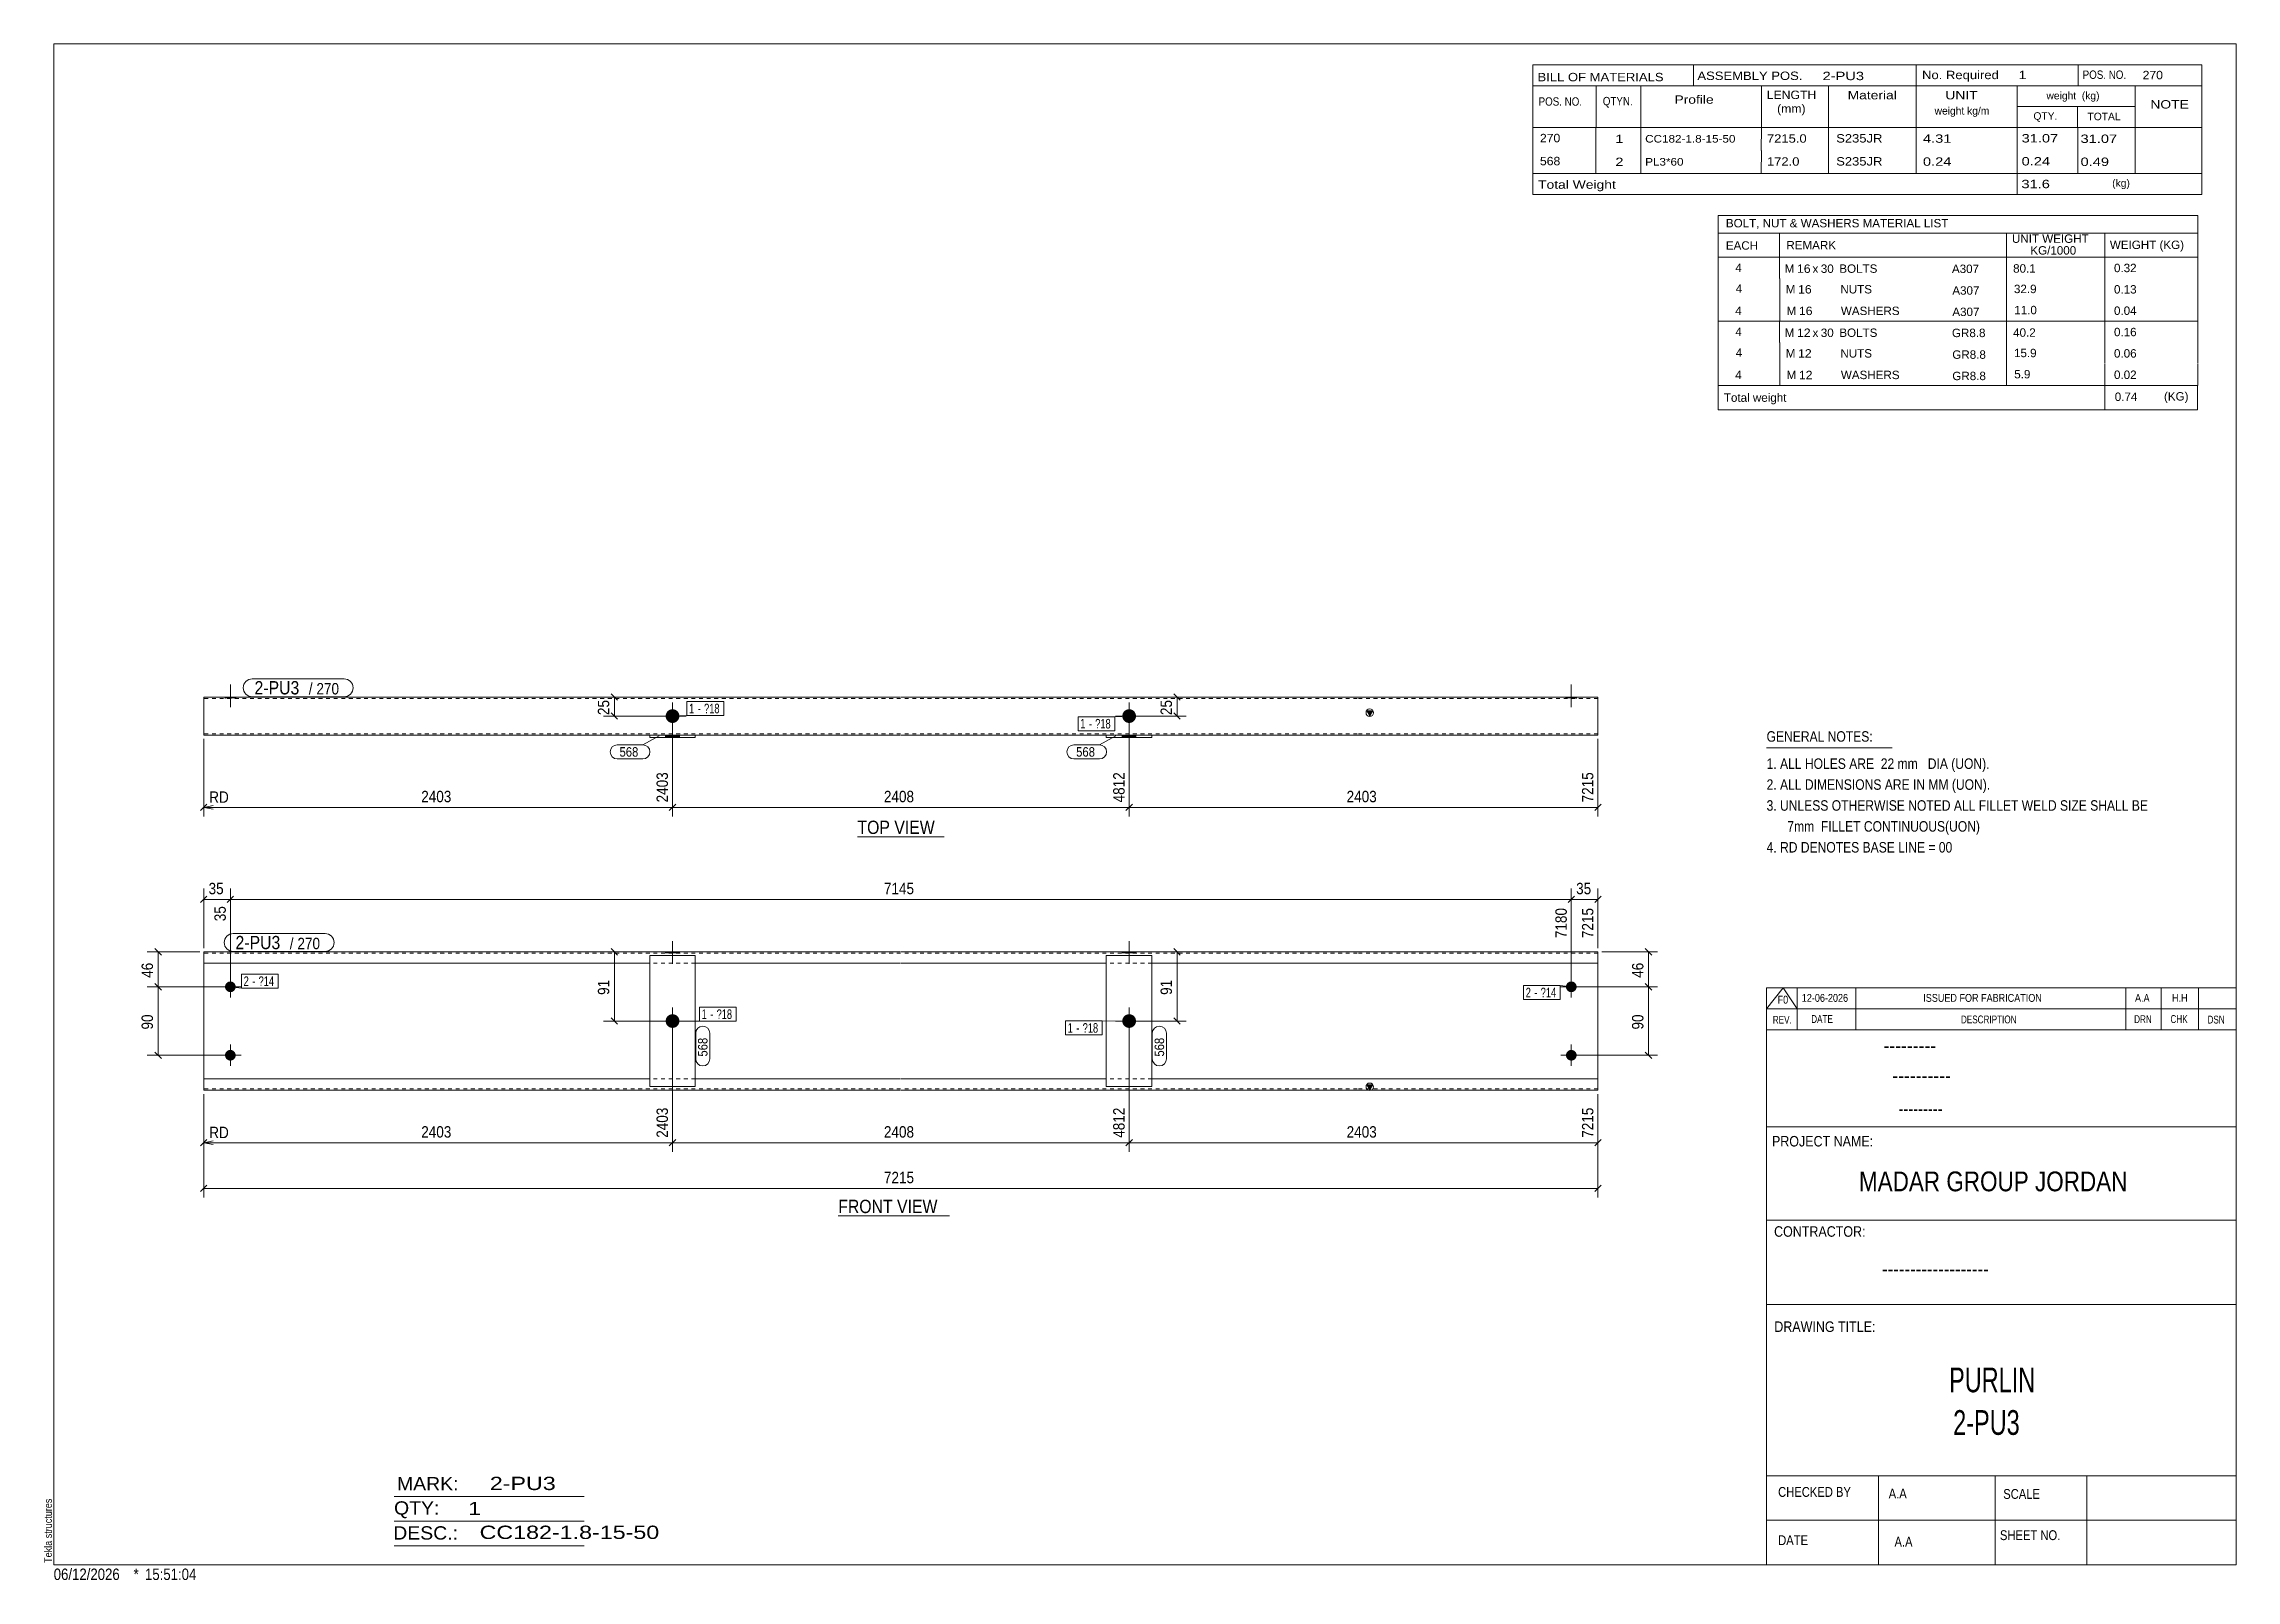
# Model space of a CAD drawing. Header units: millimetres. Extents: x 2 to 579, y 1 to 405.
import ezdxf

# ---------------------------------------------------------------- set-up
doc = ezdxf.new("R2010")
doc.units = ezdxf.units.MM
doc.linetypes.add('XKITLINE00', pattern=[0])
doc.linetypes.add('XKITLINE01', pattern=[4, 1, -1, 1, -1])
for name, color, linetype, lineweight in [('Bolt', 3, 'Continuous', 0), ('BoltMark', 7, 'Continuous', 0), ('Dimensions', 7, 'Continuous', 0), ('DrawingSheet', 5, 'Continuous', 0), ('OtherObjectType', 7, 'Continuous', 0), ('Part', 2, 'Continuous', 0), ('PartMark', 7, 'Continuous', 0)]:
    doc.layers.add(name, color=color, linetype=linetype, lineweight=lineweight)
doc.styles.add('@ARIAL_UNICODE_MS_BOLD', font='ARIAL.TTF')
doc.styles.add('ARIAL', font='ARIAL.TTF')
doc.styles.add('ARIAL_NARROW', font='ARIALN.TTF')
doc.styles.add('COMIC_SANS_MS_BOLD', font='COMICBD.TTF')
doc.styles.add('SWIS721_EX_BT', font='ARIAL.TTF')
doc.styles.add('SWISSE', font='ARIAL.TTF')

# ---------------------------------------------------------------- blocks, each defined once
blk = doc.blocks.new('*A1')
at = {"layer": 'Bolt'}
blk.add_hatch(color=3, dxfattribs=at).paths.add_polyline_path([(286.04, 165.84), (286.04, 166.2), (289.64, 166.2), (289.64, 165.84)], flags=17)
at = {"layer": 'Bolt', "color": 3, "linetype": 'XKITLINE00', "lineweight": 0}
for p, q in [((287.84, 169.02), (287.84, 163.02)), ((286.04, 166.2), (286.04, 165.84)), ((289.64, 166.2), (289.64, 165.84))]:
    blk.add_line(p, q, dxfattribs=at)
blk = doc.blocks.new('*A2')
at = {"layer": 'Bolt'}
blk.add_hatch(color=3, dxfattribs=at).paths.add_polyline_path([(165.94, 165.84), (165.94, 166.2), (169.54, 166.2), (169.54, 165.84)], flags=17)
at = {"layer": 'Bolt', "color": 3, "linetype": 'XKITLINE00', "lineweight": 0}
for p, q in [((167.74, 169.02), (167.74, 163.02)), ((165.94, 166.2), (165.94, 165.84)), ((169.54, 166.2), (169.54, 165.84))]:
    blk.add_line(p, q, dxfattribs=at)
blk = doc.blocks.new('*A3')
at = {"layer": 'Bolt'}
for points in [[(51.48, 158.4), (51.52, 158.4), (51.55, 158.4), (51.59, 158.39), (51.62, 158.39), (51.66, 158.38), (51.69, 158.38), (51.72, 158.37), (51.76, 158.37), (51.79, 158.36), (51.82, 158.35), (51.86, 158.34), (51.89, 158.33), (51.92, 158.32), (51.95, 158.31), (51.99, 158.29), (52.02, 158.28), (52.05, 158.27), (52.08, 158.25), (52.11, 158.23), (52.14, 158.22), (52.17, 158.2), (52.2, 158.18), (52.23, 158.16), (52.26, 158.14), (52.28, 158.12), (52.31, 158.1), (52.34, 158.08), (52.36, 158.06), (52.39, 158.04), (52.42, 158.01), (52.44, 157.99), (52.46, 157.97), (52.49, 157.94), (52.51, 157.91), (52.53, 157.89), (52.55, 157.86), (52.57, 157.83), (52.59, 157.81), (52.61, 157.78), (52.63, 157.75), (52.65, 157.72), (52.67, 157.69), (52.68, 157.66), (52.7, 157.63), (52.72, 157.6), (52.73, 157.57), (52.74, 157.54), (52.76, 157.5), (52.77, 157.47), (52.78, 157.44), (52.79, 157.41), (52.8, 157.37), (52.81, 157.34), (52.82, 157.31), (52.82, 157.27), (52.83, 157.24), (52.83, 157.21), (52.84, 157.17), (52.84, 157.14), (52.85, 157.1), (52.85, 157.07), (52.85, 157.03), (52.85, 157), (52.85, 156.97), (52.85, 156.93), (52.85, 156.9), (52.84, 156.86), (52.84, 156.83), (52.83, 156.79), (52.83, 156.76), (52.82, 156.73), (52.82, 156.69), (52.81, 156.66), (52.8, 156.63), (52.79, 156.59), (52.78, 156.56), (52.77, 156.53), (52.76, 156.5), (52.74, 156.46), (52.73, 156.43), (52.72, 156.4), (52.7, 156.37), (52.68, 156.34), (52.67, 156.31), (52.65, 156.28), (52.63, 156.25), (52.61, 156.22), (52.59, 156.19), (52.57, 156.17), (52.55, 156.14), (52.53, 156.11), (52.51, 156.09), (52.49, 156.06), (52.46, 156.03), (52.44, 156.01), (52.42, 155.99), (52.39, 155.96), (52.36, 155.94), (52.34, 155.92), (52.31, 155.9), (52.28, 155.88), (52.26, 155.86), (52.23, 155.84), (52.2, 155.82), (52.17, 155.8), (52.14, 155.78), (52.11, 155.77), (52.08, 155.75), (52.05, 155.73), (52.02, 155.72), (51.99, 155.71), (51.95, 155.69), (51.92, 155.68), (51.89, 155.67), (51.86, 155.66), (51.82, 155.65), (51.79, 155.64), (51.76, 155.63), (51.72, 155.63), (51.69, 155.62), (51.66, 155.62), (51.62, 155.61), (51.59, 155.61), (51.55, 155.6), (51.52, 155.6), (51.48, 155.6), (51.45, 155.6), (51.42, 155.6), (51.38, 155.6), (51.35, 155.6), (51.31, 155.61), (51.28, 155.61), (51.24, 155.62), (51.21, 155.62), (51.18, 155.63), (51.14, 155.63), (51.11, 155.64), (51.08, 155.65), (51.04, 155.66), (51.01, 155.67), (50.98, 155.68), (50.95, 155.69), (50.91, 155.71), (50.88, 155.72), (50.85, 155.73), (50.82, 155.75), (50.79, 155.77), (50.76, 155.78), (50.73, 155.8), (50.7, 155.82), (50.67, 155.84), (50.64, 155.86), (50.62, 155.88), (50.59, 155.9), (50.56, 155.92), (50.54, 155.94), (50.51, 155.96), (50.48, 155.99), (50.46, 156.01), (50.44, 156.03), (50.41, 156.06), (50.39, 156.09), (50.37, 156.11), (50.35, 156.14), (50.33, 156.17), (50.31, 156.19), (50.29, 156.22), (50.27, 156.25), (50.25, 156.28), (50.23, 156.31), (50.22, 156.34), (50.2, 156.37), (50.18, 156.4), (50.17, 156.43), (50.16, 156.46), (50.14, 156.5), (50.13, 156.53), (50.12, 156.56), (50.11, 156.59), (50.1, 156.63), (50.09, 156.66), (50.08, 156.69), (50.08, 156.73), (50.07, 156.76), (50.07, 156.79), (50.06, 156.83), (50.06, 156.86), (50.05, 156.9), (50.05, 156.93), (50.05, 156.97), (50.05, 157), (50.05, 157.03), (50.05, 157.07), (50.05, 157.1), (50.06, 157.14), (50.06, 157.17), (50.07, 157.21), (50.07, 157.24), (50.08, 157.27), (50.08, 157.31), (50.09, 157.34), (50.1, 157.37), (50.11, 157.41), (50.12, 157.44), (50.13, 157.47), (50.14, 157.5), (50.16, 157.54), (50.17, 157.57), (50.18, 157.6), (50.2, 157.63), (50.22, 157.66), (50.23, 157.69), (50.25, 157.72), (50.27, 157.75), (50.29, 157.78), (50.31, 157.81), (50.33, 157.83), (50.35, 157.86), (50.37, 157.89), (50.39, 157.91), (50.41, 157.94), (50.44, 157.97), (50.46, 157.99), (50.48, 158.01), (50.51, 158.04), (50.54, 158.06), (50.56, 158.08), (50.59, 158.1), (50.62, 158.12), (50.64, 158.14), (50.67, 158.16), (50.7, 158.18), (50.73, 158.2), (50.76, 158.22), (50.79, 158.23), (50.82, 158.25), (50.85, 158.27), (50.88, 158.28), (50.91, 158.29), (50.95, 158.31), (50.98, 158.32), (51.01, 158.33), (51.04, 158.34), (51.08, 158.35), (51.11, 158.36), (51.14, 158.37), (51.18, 158.37), (51.21, 158.38), (51.24, 158.38), (51.28, 158.39), (51.31, 158.39), (51.35, 158.4), (51.38, 158.4), (51.42, 158.4), (51.45, 158.4)], [(51.48, 140.4), (51.52, 140.4), (51.55, 140.4), (51.59, 140.39), (51.62, 140.39), (51.66, 140.38), (51.69, 140.38), (51.72, 140.37), (51.76, 140.37), (51.79, 140.36), (51.82, 140.35), (51.86, 140.34), (51.89, 140.33), (51.92, 140.32), (51.95, 140.31), (51.99, 140.29), (52.02, 140.28), (52.05, 140.27), (52.08, 140.25), (52.11, 140.23), (52.14, 140.22), (52.17, 140.2), (52.2, 140.18), (52.23, 140.16), (52.26, 140.14), (52.28, 140.12), (52.31, 140.1), (52.34, 140.08), (52.36, 140.06), (52.39, 140.04), (52.42, 140.01), (52.44, 139.99), (52.46, 139.97), (52.49, 139.94), (52.51, 139.91), (52.53, 139.89), (52.55, 139.86), (52.57, 139.83), (52.59, 139.81), (52.61, 139.78), (52.63, 139.75), (52.65, 139.72), (52.67, 139.69), (52.68, 139.66), (52.7, 139.63), (52.72, 139.6), (52.73, 139.57), (52.74, 139.54), (52.76, 139.5), (52.77, 139.47), (52.78, 139.44), (52.79, 139.41), (52.8, 139.37), (52.81, 139.34), (52.82, 139.31), (52.82, 139.27), (52.83, 139.24), (52.83, 139.21), (52.84, 139.17), (52.84, 139.14), (52.85, 139.1), (52.85, 139.07), (52.85, 139.03), (52.85, 139), (52.85, 138.97), (52.85, 138.93), (52.85, 138.9), (52.84, 138.86), (52.84, 138.83), (52.83, 138.79), (52.83, 138.76), (52.82, 138.73), (52.82, 138.69), (52.81, 138.66), (52.8, 138.63), (52.79, 138.59), (52.78, 138.56), (52.77, 138.53), (52.76, 138.5), (52.74, 138.46), (52.73, 138.43), (52.72, 138.4), (52.7, 138.37), (52.68, 138.34), (52.67, 138.31), (52.65, 138.28), (52.63, 138.25), (52.61, 138.22), (52.59, 138.19), (52.57, 138.17), (52.55, 138.14), (52.53, 138.11), (52.51, 138.09), (52.49, 138.06), (52.46, 138.03), (52.44, 138.01), (52.42, 137.99), (52.39, 137.96), (52.36, 137.94), (52.34, 137.92), (52.31, 137.9), (52.28, 137.88), (52.26, 137.86), (52.23, 137.84), (52.2, 137.82), (52.17, 137.8), (52.14, 137.78), (52.11, 137.77), (52.08, 137.75), (52.05, 137.73), (52.02, 137.72), (51.99, 137.71), (51.95, 137.69), (51.92, 137.68), (51.89, 137.67), (51.86, 137.66), (51.82, 137.65), (51.79, 137.64), (51.76, 137.63), (51.72, 137.63), (51.69, 137.62), (51.66, 137.62), (51.62, 137.61), (51.59, 137.61), (51.55, 137.6), (51.52, 137.6), (51.48, 137.6), (51.45, 137.6), (51.42, 137.6), (51.38, 137.6), (51.35, 137.6), (51.31, 137.61), (51.28, 137.61), (51.24, 137.62), (51.21, 137.62), (51.18, 137.63), (51.14, 137.63), (51.11, 137.64), (51.08, 137.65), (51.04, 137.66), (51.01, 137.67), (50.98, 137.68), (50.95, 137.69), (50.91, 137.71), (50.88, 137.72), (50.85, 137.73), (50.82, 137.75), (50.79, 137.77), (50.76, 137.78), (50.73, 137.8), (50.7, 137.82), (50.67, 137.84), (50.64, 137.86), (50.62, 137.88), (50.59, 137.9), (50.56, 137.92), (50.54, 137.94), (50.51, 137.96), (50.48, 137.99), (50.46, 138.01), (50.44, 138.03), (50.41, 138.06), (50.39, 138.09), (50.37, 138.11), (50.35, 138.14), (50.33, 138.17), (50.31, 138.19), (50.29, 138.22), (50.27, 138.25), (50.25, 138.28), (50.23, 138.31), (50.22, 138.34), (50.2, 138.37), (50.18, 138.4), (50.17, 138.43), (50.16, 138.46), (50.14, 138.5), (50.13, 138.53), (50.12, 138.56), (50.11, 138.59), (50.1, 138.63), (50.09, 138.66), (50.08, 138.69), (50.08, 138.73), (50.07, 138.76), (50.07, 138.79), (50.06, 138.83), (50.06, 138.86), (50.05, 138.9), (50.05, 138.93), (50.05, 138.97), (50.05, 139), (50.05, 139.03), (50.05, 139.07), (50.05, 139.1), (50.06, 139.14), (50.06, 139.17), (50.07, 139.21), (50.07, 139.24), (50.08, 139.27), (50.08, 139.31), (50.09, 139.34), (50.1, 139.37), (50.11, 139.41), (50.12, 139.44), (50.13, 139.47), (50.14, 139.5), (50.16, 139.54), (50.17, 139.57), (50.18, 139.6), (50.2, 139.63), (50.22, 139.66), (50.23, 139.69), (50.25, 139.72), (50.27, 139.75), (50.29, 139.78), (50.31, 139.81), (50.33, 139.83), (50.35, 139.86), (50.37, 139.89), (50.39, 139.91), (50.41, 139.94), (50.44, 139.97), (50.46, 139.99), (50.48, 140.01), (50.51, 140.04), (50.54, 140.06), (50.56, 140.08), (50.59, 140.1), (50.62, 140.12), (50.64, 140.14), (50.67, 140.16), (50.7, 140.18), (50.73, 140.2), (50.76, 140.22), (50.79, 140.23), (50.82, 140.25), (50.85, 140.27), (50.88, 140.28), (50.91, 140.29), (50.95, 140.31), (50.98, 140.32), (51.01, 140.33), (51.04, 140.34), (51.08, 140.35), (51.11, 140.36), (51.14, 140.37), (51.18, 140.37), (51.21, 140.38), (51.24, 140.38), (51.28, 140.39), (51.31, 140.39), (51.35, 140.4), (51.38, 140.4), (51.42, 140.4), (51.45, 140.4)]]:
    blk.add_hatch(color=3, dxfattribs=at).paths.add_polyline_path(points, flags=17)
at = {"layer": 'Bolt', "color": 3, "linetype": 'XKITLINE00', "lineweight": 0}
for p, q in [((54.25, 157), (48.65, 157)), ((51.45, 154.2), (51.45, 159.8)), ((54.25, 139), (48.65, 139)), ((51.45, 136.2), (51.45, 141.8))]:
    blk.add_line(p, q, dxfattribs=at)
blk = doc.blocks.new('*A4')
at = {"layer": 'Bolt'}
for points in [[(404.17, 158.4), (404.21, 158.4), (404.24, 158.4), (404.28, 158.39), (404.31, 158.39), (404.34, 158.38), (404.38, 158.38), (404.41, 158.37), (404.44, 158.37), (404.48, 158.36), (404.51, 158.35), (404.54, 158.34), (404.58, 158.33), (404.61, 158.32), (404.64, 158.31), (404.67, 158.29), (404.71, 158.28), (404.74, 158.27), (404.77, 158.25), (404.8, 158.23), (404.83, 158.22), (404.86, 158.2), (404.89, 158.18), (404.92, 158.16), (404.94, 158.14), (404.97, 158.12), (405, 158.1), (405.03, 158.08), (405.05, 158.06), (405.08, 158.04), (405.1, 158.01), (405.13, 157.99), (405.15, 157.97), (405.18, 157.94), (405.2, 157.91), (405.22, 157.89), (405.24, 157.86), (405.26, 157.83), (405.28, 157.81), (405.3, 157.78), (405.32, 157.75), (405.34, 157.72), (405.36, 157.69), (405.37, 157.66), (405.39, 157.63), (405.4, 157.6), (405.42, 157.57), (405.43, 157.54), (405.44, 157.5), (405.46, 157.47), (405.47, 157.44), (405.48, 157.41), (405.49, 157.37), (405.5, 157.34), (405.5, 157.31), (405.51, 157.27), (405.52, 157.24), (405.52, 157.21), (405.53, 157.17), (405.53, 157.14), (405.53, 157.1), (405.54, 157.07), (405.54, 157.03), (405.54, 157), (405.54, 156.97), (405.54, 156.93), (405.53, 156.9), (405.53, 156.86), (405.53, 156.83), (405.52, 156.79), (405.52, 156.76), (405.51, 156.73), (405.5, 156.69), (405.5, 156.66), (405.49, 156.63), (405.48, 156.59), (405.47, 156.56), (405.46, 156.53), (405.44, 156.5), (405.43, 156.46), (405.42, 156.43), (405.4, 156.4), (405.39, 156.37), (405.37, 156.34), (405.36, 156.31), (405.34, 156.28), (405.32, 156.25), (405.3, 156.22), (405.28, 156.19), (405.26, 156.17), (405.24, 156.14), (405.22, 156.11), (405.2, 156.09), (405.18, 156.06), (405.15, 156.03), (405.13, 156.01), (405.1, 155.99), (405.08, 155.96), (405.05, 155.94), (405.03, 155.92), (405, 155.9), (404.97, 155.88), (404.94, 155.86), (404.92, 155.84), (404.89, 155.82), (404.86, 155.8), (404.83, 155.78), (404.8, 155.77), (404.77, 155.75), (404.74, 155.73), (404.71, 155.72), (404.67, 155.71), (404.64, 155.69), (404.61, 155.68), (404.58, 155.67), (404.54, 155.66), (404.51, 155.65), (404.48, 155.64), (404.44, 155.63), (404.41, 155.63), (404.38, 155.62), (404.34, 155.62), (404.31, 155.61), (404.28, 155.61), (404.24, 155.6), (404.21, 155.6), (404.17, 155.6), (404.14, 155.6), (404.1, 155.6), (404.07, 155.6), (404.03, 155.6), (404, 155.61), (403.97, 155.61), (403.93, 155.62), (403.9, 155.62), (403.86, 155.63), (403.83, 155.63), (403.8, 155.64), (403.76, 155.65), (403.73, 155.66), (403.7, 155.67), (403.67, 155.68), (403.63, 155.69), (403.6, 155.71), (403.57, 155.72), (403.54, 155.73), (403.51, 155.75), (403.48, 155.77), (403.45, 155.78), (403.42, 155.8), (403.39, 155.82), (403.36, 155.84), (403.33, 155.86), (403.3, 155.88), (403.28, 155.9), (403.25, 155.92), (403.22, 155.94), (403.2, 155.96), (403.17, 155.99), (403.15, 156.01), (403.12, 156.03), (403.1, 156.06), (403.08, 156.09), (403.06, 156.11), (403.03, 156.14), (403.01, 156.17), (402.99, 156.19), (402.97, 156.22), (402.96, 156.25), (402.94, 156.28), (402.92, 156.31), (402.9, 156.34), (402.89, 156.37), (402.87, 156.4), (402.86, 156.43), (402.84, 156.46), (402.83, 156.5), (402.82, 156.53), (402.81, 156.56), (402.8, 156.59), (402.79, 156.63), (402.78, 156.66), (402.77, 156.69), (402.76, 156.73), (402.76, 156.76), (402.75, 156.79), (402.75, 156.83), (402.74, 156.86), (402.74, 156.9), (402.74, 156.93), (402.74, 156.97), (402.74, 157), (402.74, 157.03), (402.74, 157.07), (402.74, 157.1), (402.74, 157.14), (402.75, 157.17), (402.75, 157.21), (402.76, 157.24), (402.76, 157.27), (402.77, 157.31), (402.78, 157.34), (402.79, 157.37), (402.8, 157.41), (402.81, 157.44), (402.82, 157.47), (402.83, 157.5), (402.84, 157.54), (402.86, 157.57), (402.87, 157.6), (402.89, 157.63), (402.9, 157.66), (402.92, 157.69), (402.94, 157.72), (402.96, 157.75), (402.97, 157.78), (402.99, 157.81), (403.01, 157.83), (403.03, 157.86), (403.06, 157.89), (403.08, 157.91), (403.1, 157.94), (403.12, 157.97), (403.15, 157.99), (403.17, 158.01), (403.2, 158.04), (403.22, 158.06), (403.25, 158.08), (403.28, 158.1), (403.3, 158.12), (403.33, 158.14), (403.36, 158.16), (403.39, 158.18), (403.42, 158.2), (403.45, 158.22), (403.48, 158.23), (403.51, 158.25), (403.54, 158.27), (403.57, 158.28), (403.6, 158.29), (403.63, 158.31), (403.67, 158.32), (403.7, 158.33), (403.73, 158.34), (403.76, 158.35), (403.8, 158.36), (403.83, 158.37), (403.86, 158.37), (403.9, 158.38), (403.93, 158.38), (403.97, 158.39), (404, 158.39), (404.03, 158.4), (404.07, 158.4), (404.1, 158.4), (404.14, 158.4)], [(404.17, 140.4), (404.21, 140.4), (404.24, 140.4), (404.28, 140.39), (404.31, 140.39), (404.34, 140.38), (404.38, 140.38), (404.41, 140.37), (404.44, 140.37), (404.48, 140.36), (404.51, 140.35), (404.54, 140.34), (404.58, 140.33), (404.61, 140.32), (404.64, 140.31), (404.67, 140.29), (404.71, 140.28), (404.74, 140.27), (404.77, 140.25), (404.8, 140.23), (404.83, 140.22), (404.86, 140.2), (404.89, 140.18), (404.92, 140.16), (404.94, 140.14), (404.97, 140.12), (405, 140.1), (405.03, 140.08), (405.05, 140.06), (405.08, 140.04), (405.1, 140.01), (405.13, 139.99), (405.15, 139.97), (405.18, 139.94), (405.2, 139.91), (405.22, 139.89), (405.24, 139.86), (405.26, 139.83), (405.28, 139.81), (405.3, 139.78), (405.32, 139.75), (405.34, 139.72), (405.36, 139.69), (405.37, 139.66), (405.39, 139.63), (405.4, 139.6), (405.42, 139.57), (405.43, 139.54), (405.44, 139.5), (405.46, 139.47), (405.47, 139.44), (405.48, 139.41), (405.49, 139.37), (405.5, 139.34), (405.5, 139.31), (405.51, 139.27), (405.52, 139.24), (405.52, 139.21), (405.53, 139.17), (405.53, 139.14), (405.53, 139.1), (405.54, 139.07), (405.54, 139.03), (405.54, 139), (405.54, 138.97), (405.54, 138.93), (405.53, 138.9), (405.53, 138.86), (405.53, 138.83), (405.52, 138.79), (405.52, 138.76), (405.51, 138.73), (405.5, 138.69), (405.5, 138.66), (405.49, 138.63), (405.48, 138.59), (405.47, 138.56), (405.46, 138.53), (405.44, 138.5), (405.43, 138.46), (405.42, 138.43), (405.4, 138.4), (405.39, 138.37), (405.37, 138.34), (405.36, 138.31), (405.34, 138.28), (405.32, 138.25), (405.3, 138.22), (405.28, 138.19), (405.26, 138.17), (405.24, 138.14), (405.22, 138.11), (405.2, 138.09), (405.18, 138.06), (405.15, 138.03), (405.13, 138.01), (405.1, 137.99), (405.08, 137.96), (405.05, 137.94), (405.03, 137.92), (405, 137.9), (404.97, 137.88), (404.94, 137.86), (404.92, 137.84), (404.89, 137.82), (404.86, 137.8), (404.83, 137.78), (404.8, 137.77), (404.77, 137.75), (404.74, 137.73), (404.71, 137.72), (404.67, 137.71), (404.64, 137.69), (404.61, 137.68), (404.58, 137.67), (404.54, 137.66), (404.51, 137.65), (404.48, 137.64), (404.44, 137.63), (404.41, 137.63), (404.38, 137.62), (404.34, 137.62), (404.31, 137.61), (404.28, 137.61), (404.24, 137.6), (404.21, 137.6), (404.17, 137.6), (404.14, 137.6), (404.1, 137.6), (404.07, 137.6), (404.03, 137.6), (404, 137.61), (403.97, 137.61), (403.93, 137.62), (403.9, 137.62), (403.86, 137.63), (403.83, 137.63), (403.8, 137.64), (403.76, 137.65), (403.73, 137.66), (403.7, 137.67), (403.67, 137.68), (403.63, 137.69), (403.6, 137.71), (403.57, 137.72), (403.54, 137.73), (403.51, 137.75), (403.48, 137.77), (403.45, 137.78), (403.42, 137.8), (403.39, 137.82), (403.36, 137.84), (403.33, 137.86), (403.3, 137.88), (403.28, 137.9), (403.25, 137.92), (403.22, 137.94), (403.2, 137.96), (403.17, 137.99), (403.15, 138.01), (403.12, 138.03), (403.1, 138.06), (403.08, 138.09), (403.06, 138.11), (403.03, 138.14), (403.01, 138.17), (402.99, 138.19), (402.97, 138.22), (402.96, 138.25), (402.94, 138.28), (402.92, 138.31), (402.9, 138.34), (402.89, 138.37), (402.87, 138.4), (402.86, 138.43), (402.84, 138.46), (402.83, 138.5), (402.82, 138.53), (402.81, 138.56), (402.8, 138.59), (402.79, 138.63), (402.78, 138.66), (402.77, 138.69), (402.76, 138.73), (402.76, 138.76), (402.75, 138.79), (402.75, 138.83), (402.74, 138.86), (402.74, 138.9), (402.74, 138.93), (402.74, 138.97), (402.74, 139), (402.74, 139.03), (402.74, 139.07), (402.74, 139.1), (402.74, 139.14), (402.75, 139.17), (402.75, 139.21), (402.76, 139.24), (402.76, 139.27), (402.77, 139.31), (402.78, 139.34), (402.79, 139.37), (402.8, 139.41), (402.81, 139.44), (402.82, 139.47), (402.83, 139.5), (402.84, 139.54), (402.86, 139.57), (402.87, 139.6), (402.89, 139.63), (402.9, 139.66), (402.92, 139.69), (402.94, 139.72), (402.96, 139.75), (402.97, 139.78), (402.99, 139.81), (403.01, 139.83), (403.03, 139.86), (403.06, 139.89), (403.08, 139.91), (403.1, 139.94), (403.12, 139.97), (403.15, 139.99), (403.17, 140.01), (403.2, 140.04), (403.22, 140.06), (403.25, 140.08), (403.28, 140.1), (403.3, 140.12), (403.33, 140.14), (403.36, 140.16), (403.39, 140.18), (403.42, 140.2), (403.45, 140.22), (403.48, 140.23), (403.51, 140.25), (403.54, 140.27), (403.57, 140.28), (403.6, 140.29), (403.63, 140.31), (403.67, 140.32), (403.7, 140.33), (403.73, 140.34), (403.76, 140.35), (403.8, 140.36), (403.83, 140.37), (403.86, 140.37), (403.9, 140.38), (403.93, 140.38), (403.97, 140.39), (404, 140.39), (404.03, 140.4), (404.07, 140.4), (404.1, 140.4), (404.14, 140.4)]]:
    blk.add_hatch(color=3, dxfattribs=at).paths.add_polyline_path(points, flags=17)
at = {"layer": 'Bolt', "color": 3, "linetype": 'XKITLINE00', "lineweight": 0}
for p, q in [((406.94, 157), (401.34, 157)), ((404.14, 154.2), (404.14, 159.8)), ((406.94, 139), (401.34, 139)), ((404.14, 136.2), (404.14, 141.8))]:
    blk.add_line(p, q, dxfattribs=at)
blk = doc.blocks.new('*A5')
at = {"layer": 'Bolt'}
blk.add_hatch(color=3, dxfattribs=at).paths.add_polyline_path([(289.64, 147.96), (289.64, 147.91), (289.64, 147.87), (289.64, 147.82), (289.63, 147.78), (289.62, 147.74), (289.62, 147.69), (289.61, 147.65), (289.6, 147.61), (289.59, 147.56), (289.58, 147.52), (289.57, 147.48), (289.55, 147.44), (289.54, 147.39), (289.52, 147.35), (289.51, 147.31), (289.49, 147.27), (289.47, 147.23), (289.45, 147.19), (289.43, 147.15), (289.41, 147.11), (289.39, 147.07), (289.36, 147.04), (289.34, 147), (289.32, 146.96), (289.29, 146.93), (289.26, 146.89), (289.24, 146.86), (289.21, 146.82), (289.18, 146.79), (289.15, 146.76), (289.12, 146.73), (289.09, 146.7), (289.05, 146.67), (289.02, 146.64), (288.99, 146.61), (288.95, 146.58), (288.92, 146.55), (288.88, 146.53), (288.84, 146.5), (288.81, 146.48), (288.77, 146.46), (288.73, 146.43), (288.69, 146.41), (288.65, 146.39), (288.61, 146.37), (288.57, 146.35), (288.53, 146.34), (288.49, 146.32), (288.45, 146.31), (288.41, 146.29), (288.37, 146.28), (288.32, 146.27), (288.28, 146.25), (288.24, 146.24), (288.2, 146.23), (288.15, 146.23), (288.11, 146.22), (288.06, 146.21), (288.02, 146.21), (287.98, 146.2), (287.93, 146.2), (287.89, 146.2), (287.84, 146.2), (287.8, 146.2), (287.76, 146.2), (287.71, 146.2), (287.67, 146.21), (287.62, 146.21), (287.58, 146.22), (287.54, 146.23), (287.49, 146.23), (287.45, 146.24), (287.41, 146.25), (287.36, 146.27), (287.32, 146.28), (287.28, 146.29), (287.24, 146.31), (287.2, 146.32), (287.16, 146.34), (287.11, 146.35), (287.07, 146.37), (287.03, 146.39), (287, 146.41), (286.96, 146.43), (286.92, 146.46), (286.88, 146.48), (286.84, 146.5), (286.81, 146.53), (286.77, 146.55), (286.74, 146.58), (286.7, 146.61), (286.67, 146.64), (286.64, 146.67), (286.6, 146.7), (286.57, 146.73), (286.54, 146.76), (286.51, 146.79), (286.48, 146.82), (286.45, 146.86), (286.42, 146.89), (286.4, 146.93), (286.37, 146.96), (286.35, 147), (286.32, 147.04), (286.3, 147.07), (286.28, 147.11), (286.26, 147.15), (286.24, 147.19), (286.22, 147.23), (286.2, 147.27), (286.18, 147.31), (286.16, 147.35), (286.15, 147.39), (286.13, 147.44), (286.12, 147.48), (286.11, 147.52), (286.1, 147.56), (286.09, 147.61), (286.08, 147.65), (286.07, 147.69), (286.06, 147.74), (286.06, 147.78), (286.05, 147.82), (286.05, 147.87), (286.05, 147.91), (286.04, 147.96), (286.04, 148), (286.04, 148.04), (286.05, 148.09), (286.05, 148.13), (286.05, 148.18), (286.06, 148.22), (286.06, 148.26), (286.07, 148.31), (286.08, 148.35), (286.09, 148.39), (286.1, 148.44), (286.11, 148.48), (286.12, 148.52), (286.13, 148.56), (286.15, 148.61), (286.16, 148.65), (286.18, 148.69), (286.2, 148.73), (286.22, 148.77), (286.24, 148.81), (286.26, 148.85), (286.28, 148.89), (286.3, 148.93), (286.32, 148.96), (286.35, 149), (286.37, 149.04), (286.4, 149.07), (286.42, 149.11), (286.45, 149.14), (286.48, 149.18), (286.51, 149.21), (286.54, 149.24), (286.57, 149.27), (286.6, 149.3), (286.64, 149.33), (286.67, 149.36), (286.7, 149.39), (286.74, 149.42), (286.77, 149.45), (286.81, 149.47), (286.84, 149.5), (286.88, 149.52), (286.92, 149.54), (286.96, 149.57), (287, 149.59), (287.03, 149.61), (287.07, 149.63), (287.11, 149.65), (287.16, 149.66), (287.2, 149.68), (287.24, 149.69), (287.28, 149.71), (287.32, 149.72), (287.36, 149.73), (287.41, 149.75), (287.45, 149.76), (287.49, 149.77), (287.54, 149.77), (287.58, 149.78), (287.62, 149.79), (287.67, 149.79), (287.71, 149.8), (287.76, 149.8), (287.8, 149.8), (287.84, 149.8), (287.89, 149.8), (287.93, 149.8), (287.98, 149.8), (288.02, 149.79), (288.06, 149.79), (288.11, 149.78), (288.15, 149.77), (288.2, 149.77), (288.24, 149.76), (288.28, 149.75), (288.32, 149.73), (288.37, 149.72), (288.41, 149.71), (288.45, 149.69), (288.49, 149.68), (288.53, 149.66), (288.57, 149.65), (288.61, 149.63), (288.65, 149.61), (288.69, 149.59), (288.73, 149.57), (288.77, 149.54), (288.81, 149.52), (288.84, 149.5), (288.88, 149.47), (288.92, 149.45), (288.95, 149.42), (288.99, 149.39), (289.02, 149.36), (289.05, 149.33), (289.09, 149.3), (289.12, 149.27), (289.15, 149.24), (289.18, 149.21), (289.21, 149.18), (289.24, 149.14), (289.26, 149.11), (289.29, 149.07), (289.32, 149.04), (289.34, 149), (289.36, 148.96), (289.39, 148.93), (289.41, 148.89), (289.43, 148.85), (289.45, 148.81), (289.47, 148.77), (289.49, 148.73), (289.51, 148.69), (289.52, 148.65), (289.54, 148.61), (289.55, 148.56), (289.57, 148.52), (289.58, 148.48), (289.59, 148.44), (289.6, 148.39), (289.61, 148.35), (289.62, 148.31), (289.62, 148.26), (289.63, 148.22), (289.64, 148.18), (289.64, 148.13), (289.64, 148.09), (289.64, 148.04), (289.64, 148)], flags=17)
at = {"layer": 'Bolt', "color": 3, "linetype": 'XKITLINE00', "lineweight": 0}
for p, q in [((287.84, 151.6), (287.84, 144.4)), ((291.44, 148), (284.24, 148))]:
    blk.add_line(p, q, dxfattribs=at)
blk = doc.blocks.new('*A6')
at = {"layer": 'Bolt'}
blk.add_hatch(color=3, dxfattribs=at).paths.add_polyline_path([(169.54, 147.96), (169.54, 147.91), (169.54, 147.87), (169.54, 147.82), (169.53, 147.78), (169.52, 147.74), (169.52, 147.69), (169.51, 147.65), (169.5, 147.61), (169.49, 147.56), (169.48, 147.52), (169.47, 147.48), (169.45, 147.44), (169.44, 147.39), (169.42, 147.35), (169.41, 147.31), (169.39, 147.27), (169.37, 147.23), (169.35, 147.19), (169.33, 147.15), (169.31, 147.11), (169.29, 147.07), (169.26, 147.04), (169.24, 147), (169.22, 146.96), (169.19, 146.93), (169.16, 146.89), (169.14, 146.86), (169.11, 146.82), (169.08, 146.79), (169.05, 146.76), (169.02, 146.73), (168.99, 146.7), (168.95, 146.67), (168.92, 146.64), (168.89, 146.61), (168.85, 146.58), (168.82, 146.55), (168.78, 146.53), (168.74, 146.5), (168.71, 146.48), (168.67, 146.46), (168.63, 146.43), (168.59, 146.41), (168.55, 146.39), (168.51, 146.37), (168.47, 146.35), (168.43, 146.34), (168.39, 146.32), (168.35, 146.31), (168.31, 146.29), (168.27, 146.28), (168.22, 146.27), (168.18, 146.25), (168.14, 146.24), (168.1, 146.23), (168.05, 146.23), (168.01, 146.22), (167.96, 146.21), (167.92, 146.21), (167.88, 146.2), (167.83, 146.2), (167.79, 146.2), (167.74, 146.2), (167.7, 146.2), (167.66, 146.2), (167.61, 146.2), (167.57, 146.21), (167.52, 146.21), (167.48, 146.22), (167.44, 146.23), (167.39, 146.23), (167.35, 146.24), (167.31, 146.25), (167.26, 146.27), (167.22, 146.28), (167.18, 146.29), (167.14, 146.31), (167.1, 146.32), (167.06, 146.34), (167.01, 146.35), (166.97, 146.37), (166.93, 146.39), (166.9, 146.41), (166.86, 146.43), (166.82, 146.46), (166.78, 146.48), (166.74, 146.5), (166.71, 146.53), (166.67, 146.55), (166.64, 146.58), (166.6, 146.61), (166.57, 146.64), (166.54, 146.67), (166.5, 146.7), (166.47, 146.73), (166.44, 146.76), (166.41, 146.79), (166.38, 146.82), (166.35, 146.86), (166.32, 146.89), (166.3, 146.93), (166.27, 146.96), (166.25, 147), (166.22, 147.04), (166.2, 147.07), (166.18, 147.11), (166.16, 147.15), (166.14, 147.19), (166.12, 147.23), (166.1, 147.27), (166.08, 147.31), (166.06, 147.35), (166.05, 147.39), (166.03, 147.44), (166.02, 147.48), (166.01, 147.52), (166, 147.56), (165.99, 147.61), (165.98, 147.65), (165.97, 147.69), (165.96, 147.74), (165.96, 147.78), (165.95, 147.82), (165.95, 147.87), (165.95, 147.91), (165.94, 147.96), (165.94, 148), (165.94, 148.04), (165.95, 148.09), (165.95, 148.13), (165.95, 148.18), (165.96, 148.22), (165.96, 148.26), (165.97, 148.31), (165.98, 148.35), (165.99, 148.39), (166, 148.44), (166.01, 148.48), (166.02, 148.52), (166.03, 148.56), (166.05, 148.61), (166.06, 148.65), (166.08, 148.69), (166.1, 148.73), (166.12, 148.77), (166.14, 148.81), (166.16, 148.85), (166.18, 148.89), (166.2, 148.93), (166.22, 148.96), (166.25, 149), (166.27, 149.04), (166.3, 149.07), (166.32, 149.11), (166.35, 149.14), (166.38, 149.18), (166.41, 149.21), (166.44, 149.24), (166.47, 149.27), (166.5, 149.3), (166.54, 149.33), (166.57, 149.36), (166.6, 149.39), (166.64, 149.42), (166.67, 149.45), (166.71, 149.47), (166.74, 149.5), (166.78, 149.52), (166.82, 149.54), (166.86, 149.57), (166.9, 149.59), (166.93, 149.61), (166.97, 149.63), (167.01, 149.65), (167.06, 149.66), (167.1, 149.68), (167.14, 149.69), (167.18, 149.71), (167.22, 149.72), (167.26, 149.73), (167.31, 149.75), (167.35, 149.76), (167.39, 149.77), (167.44, 149.77), (167.48, 149.78), (167.52, 149.79), (167.57, 149.79), (167.61, 149.8), (167.66, 149.8), (167.7, 149.8), (167.74, 149.8), (167.79, 149.8), (167.83, 149.8), (167.88, 149.8), (167.92, 149.79), (167.96, 149.79), (168.01, 149.78), (168.05, 149.77), (168.1, 149.77), (168.14, 149.76), (168.18, 149.75), (168.22, 149.73), (168.27, 149.72), (168.31, 149.71), (168.35, 149.69), (168.39, 149.68), (168.43, 149.66), (168.47, 149.65), (168.51, 149.63), (168.55, 149.61), (168.59, 149.59), (168.63, 149.57), (168.67, 149.54), (168.71, 149.52), (168.74, 149.5), (168.78, 149.47), (168.82, 149.45), (168.85, 149.42), (168.89, 149.39), (168.92, 149.36), (168.95, 149.33), (168.99, 149.3), (169.02, 149.27), (169.05, 149.24), (169.08, 149.21), (169.11, 149.18), (169.14, 149.14), (169.16, 149.11), (169.19, 149.07), (169.22, 149.04), (169.24, 149), (169.26, 148.96), (169.29, 148.93), (169.31, 148.89), (169.33, 148.85), (169.35, 148.81), (169.37, 148.77), (169.39, 148.73), (169.41, 148.69), (169.42, 148.65), (169.44, 148.61), (169.45, 148.56), (169.47, 148.52), (169.48, 148.48), (169.49, 148.44), (169.5, 148.39), (169.51, 148.35), (169.52, 148.31), (169.52, 148.26), (169.53, 148.22), (169.54, 148.18), (169.54, 148.13), (169.54, 148.09), (169.54, 148.04), (169.54, 148)], flags=17)
at = {"layer": 'Bolt', "color": 3, "linetype": 'XKITLINE00', "lineweight": 0}
for p, q in [((167.74, 151.6), (167.74, 144.4)), ((171.34, 148), (164.14, 148))]:
    blk.add_line(p, q, dxfattribs=at)
blk = doc.blocks.new('*A7')
at = {"layer": 'Part'}
blk.add_hatch(color=2, dxfattribs=at).paths.add_polyline_path([(350.34, 131.2), (351.94, 131.2), (351.14, 129.8)], flags=17)
at = {"layer": 'Part', "color": 2, "linetype": 'XKITLINE00', "lineweight": 0}
for p, q in [((44.45, 129.8), (44.45, 166.2)), ((107.64, 166.2), (44.45, 166.2)), ((107.64, 163.2), (44.45, 163.2)), ((227.74, 166.2), (107.74, 166.2)), ((161.74, 163.2), (107.74, 163.2)), ((227.74, 163.2), (173.74, 163.2)), ((347.84, 166.2), (227.84, 166.2)), ((281.84, 163.2), (227.84, 163.2)), ((347.84, 163.2), (293.84, 163.2)), ((411.14, 166.2), (347.94, 166.2)), ((411.14, 163.2), (347.94, 163.2)), ((411.14, 129.8), (411.14, 166.2)), ((107.64, 132.8), (44.45, 132.8)), ((161.74, 132.8), (107.74, 132.8)), ((227.74, 132.8), (173.74, 132.8)), ((281.84, 132.8), (227.84, 132.8)), ((347.84, 132.8), (293.84, 132.8)), ((411.14, 132.8), (347.94, 132.8)), ((107.64, 129.8), (44.45, 129.8)), ((227.74, 129.8), (107.74, 129.8)), ((347.84, 129.8), (227.84, 129.8)), ((411.14, 129.8), (347.94, 129.8)), ((351.14, 129.8), (350.34, 131.2)), ((350.34, 131.2), (351.94, 131.2)), ((351.94, 131.2), (351.14, 129.8))]:
    blk.add_line(p, q, dxfattribs=at)
at = {"layer": 'Part', "color": 7, "linetype": 'XKITLINE01', "lineweight": 0}
for p, q in [((107.64, 165.84), (44.45, 165.84)), ((227.74, 165.84), (107.74, 165.84)), ((173.74, 163.2), (161.74, 163.2)), ((347.84, 165.84), (227.84, 165.84)), ((293.84, 163.2), (281.84, 163.2)), ((411.14, 165.84), (347.94, 165.84)), ((173.74, 132.8), (161.74, 132.8)), ((293.84, 132.8), (281.84, 132.8)), ((107.64, 130.16), (44.45, 130.16)), ((227.74, 130.16), (107.74, 130.16)), ((347.84, 130.16), (227.84, 130.16)), ((411.14, 130.16), (347.94, 130.16))]:
    blk.add_line(p, q, dxfattribs=at)
at = {"layer": 'Part', "color": 2, "linetype": 'XKITLINE00', "lineweight": 0}
blk.add_circle((351.14, 130.7), 1, dxfattribs=at)
blk = doc.blocks.new('*A8')
at = {"layer": 'Part', "color": 2, "linetype": 'XKITLINE00', "lineweight": 0}
for p, q in [((281.84, 130.8), (281.84, 165.2)), ((293.84, 165.2), (281.84, 165.2)), ((293.84, 165.2), (293.84, 130.8)), ((293.84, 130.8), (281.84, 130.8))]:
    blk.add_line(p, q, dxfattribs=at)
blk = doc.blocks.new('*A9')
at = {"layer": 'Part', "color": 2, "linetype": 'XKITLINE00', "lineweight": 0}
for p, q in [((161.74, 130.8), (161.74, 165.2)), ((173.74, 165.2), (161.74, 165.2)), ((173.74, 165.2), (173.74, 130.8)), ((173.74, 130.8), (161.74, 130.8))]:
    blk.add_line(p, q, dxfattribs=at)
blk = doc.blocks.new('*A10')
at = {"layer": 'Bolt'}
blk.add_hatch(color=3, dxfattribs=at).paths.add_polyline_path([(286.04, 228.24), (286.05, 228.29), (286.05, 228.33), (286.05, 228.38), (286.06, 228.42), (286.06, 228.46), (286.07, 228.51), (286.08, 228.55), (286.09, 228.59), (286.1, 228.64), (286.11, 228.68), (286.12, 228.72), (286.13, 228.76), (286.15, 228.81), (286.16, 228.85), (286.18, 228.89), (286.2, 228.93), (286.22, 228.97), (286.24, 229.01), (286.26, 229.05), (286.28, 229.09), (286.3, 229.13), (286.32, 229.16), (286.35, 229.2), (286.37, 229.24), (286.4, 229.27), (286.42, 229.31), (286.45, 229.34), (286.48, 229.38), (286.51, 229.41), (286.54, 229.44), (286.57, 229.47), (286.6, 229.5), (286.64, 229.53), (286.67, 229.56), (286.7, 229.59), (286.74, 229.62), (286.77, 229.65), (286.81, 229.67), (286.84, 229.7), (286.88, 229.72), (286.92, 229.74), (286.96, 229.77), (287, 229.79), (287.03, 229.81), (287.07, 229.83), (287.11, 229.85), (287.16, 229.86), (287.2, 229.88), (287.24, 229.89), (287.28, 229.91), (287.32, 229.92), (287.36, 229.93), (287.41, 229.95), (287.45, 229.96), (287.49, 229.97), (287.54, 229.97), (287.58, 229.98), (287.62, 229.99), (287.67, 229.99), (287.71, 230), (287.76, 230), (287.8, 230), (287.84, 230), (287.89, 230), (287.93, 230), (287.98, 230), (288.02, 229.99), (288.06, 229.99), (288.11, 229.98), (288.15, 229.97), (288.2, 229.97), (288.24, 229.96), (288.28, 229.95), (288.32, 229.93), (288.37, 229.92), (288.41, 229.91), (288.45, 229.89), (288.49, 229.88), (288.53, 229.86), (288.57, 229.85), (288.61, 229.83), (288.65, 229.81), (288.69, 229.79), (288.73, 229.77), (288.77, 229.74), (288.81, 229.72), (288.84, 229.7), (288.88, 229.67), (288.92, 229.65), (288.95, 229.62), (288.99, 229.59), (289.02, 229.56), (289.05, 229.53), (289.09, 229.5), (289.12, 229.47), (289.15, 229.44), (289.18, 229.41), (289.21, 229.38), (289.24, 229.34), (289.26, 229.31), (289.29, 229.27), (289.32, 229.24), (289.34, 229.2), (289.36, 229.16), (289.39, 229.13), (289.41, 229.09), (289.43, 229.05), (289.45, 229.01), (289.47, 228.97), (289.49, 228.93), (289.51, 228.89), (289.52, 228.85), (289.54, 228.81), (289.55, 228.76), (289.57, 228.72), (289.58, 228.68), (289.59, 228.64), (289.6, 228.59), (289.61, 228.55), (289.62, 228.51), (289.62, 228.46), (289.63, 228.42), (289.64, 228.38), (289.64, 228.33), (289.64, 228.29), (289.64, 228.24), (289.64, 228.2), (289.64, 228.16), (289.64, 228.11), (289.64, 228.07), (289.64, 228.02), (289.63, 227.98), (289.62, 227.94), (289.62, 227.89), (289.61, 227.85), (289.6, 227.81), (289.59, 227.76), (289.58, 227.72), (289.57, 227.68), (289.55, 227.64), (289.54, 227.59), (289.52, 227.55), (289.51, 227.51), (289.49, 227.47), (289.47, 227.43), (289.45, 227.39), (289.43, 227.35), (289.41, 227.31), (289.39, 227.27), (289.36, 227.24), (289.34, 227.2), (289.32, 227.16), (289.29, 227.13), (289.26, 227.09), (289.24, 227.06), (289.21, 227.02), (289.18, 226.99), (289.15, 226.96), (289.12, 226.93), (289.09, 226.9), (289.05, 226.87), (289.02, 226.84), (288.99, 226.81), (288.95, 226.78), (288.92, 226.75), (288.88, 226.73), (288.84, 226.7), (288.81, 226.68), (288.77, 226.66), (288.73, 226.63), (288.69, 226.61), (288.65, 226.59), (288.61, 226.57), (288.57, 226.55), (288.53, 226.54), (288.49, 226.52), (288.45, 226.51), (288.41, 226.49), (288.37, 226.48), (288.32, 226.47), (288.28, 226.45), (288.24, 226.44), (288.2, 226.43), (288.15, 226.43), (288.11, 226.42), (288.06, 226.41), (288.02, 226.41), (287.98, 226.4), (287.93, 226.4), (287.89, 226.4), (287.84, 226.4), (287.8, 226.4), (287.76, 226.4), (287.71, 226.4), (287.67, 226.41), (287.62, 226.41), (287.58, 226.42), (287.54, 226.43), (287.49, 226.43), (287.45, 226.44), (287.41, 226.45), (287.36, 226.47), (287.32, 226.48), (287.28, 226.49), (287.24, 226.51), (287.2, 226.52), (287.16, 226.54), (287.11, 226.55), (287.07, 226.57), (287.03, 226.59), (287, 226.61), (286.96, 226.63), (286.92, 226.66), (286.88, 226.68), (286.84, 226.7), (286.81, 226.73), (286.77, 226.75), (286.74, 226.78), (286.7, 226.81), (286.67, 226.84), (286.64, 226.87), (286.6, 226.9), (286.57, 226.93), (286.54, 226.96), (286.51, 226.99), (286.48, 227.02), (286.45, 227.06), (286.42, 227.09), (286.4, 227.13), (286.37, 227.16), (286.35, 227.2), (286.32, 227.24), (286.3, 227.27), (286.28, 227.31), (286.26, 227.35), (286.24, 227.39), (286.22, 227.43), (286.2, 227.47), (286.18, 227.51), (286.16, 227.55), (286.15, 227.59), (286.13, 227.64), (286.12, 227.68), (286.11, 227.72), (286.1, 227.76), (286.09, 227.81), (286.08, 227.85), (286.07, 227.89), (286.06, 227.94), (286.06, 227.98), (286.05, 228.02), (286.05, 228.07), (286.05, 228.11), (286.04, 228.16), (286.04, 228.2)], flags=17)
at = {"layer": 'Bolt', "color": 3, "linetype": 'XKITLINE00', "lineweight": 0}
for p, q in [((287.84, 224.6), (287.84, 231.8)), ((291.44, 228.2), (284.24, 228.2))]:
    blk.add_line(p, q, dxfattribs=at)
blk = doc.blocks.new('*A11')
at = {"layer": 'Bolt'}
blk.add_hatch(color=3, dxfattribs=at).paths.add_polyline_path([(165.94, 228.24), (165.95, 228.29), (165.95, 228.33), (165.95, 228.38), (165.96, 228.42), (165.96, 228.46), (165.97, 228.51), (165.98, 228.55), (165.99, 228.59), (166, 228.64), (166.01, 228.68), (166.02, 228.72), (166.03, 228.76), (166.05, 228.81), (166.06, 228.85), (166.08, 228.89), (166.1, 228.93), (166.12, 228.97), (166.14, 229.01), (166.16, 229.05), (166.18, 229.09), (166.2, 229.13), (166.22, 229.16), (166.25, 229.2), (166.27, 229.24), (166.3, 229.27), (166.32, 229.31), (166.35, 229.34), (166.38, 229.38), (166.41, 229.41), (166.44, 229.44), (166.47, 229.47), (166.5, 229.5), (166.54, 229.53), (166.57, 229.56), (166.6, 229.59), (166.64, 229.62), (166.67, 229.65), (166.71, 229.67), (166.74, 229.7), (166.78, 229.72), (166.82, 229.74), (166.86, 229.77), (166.9, 229.79), (166.93, 229.81), (166.97, 229.83), (167.01, 229.85), (167.06, 229.86), (167.1, 229.88), (167.14, 229.89), (167.18, 229.91), (167.22, 229.92), (167.26, 229.93), (167.31, 229.95), (167.35, 229.96), (167.39, 229.97), (167.44, 229.97), (167.48, 229.98), (167.52, 229.99), (167.57, 229.99), (167.61, 230), (167.66, 230), (167.7, 230), (167.74, 230), (167.79, 230), (167.83, 230), (167.88, 230), (167.92, 229.99), (167.96, 229.99), (168.01, 229.98), (168.05, 229.97), (168.1, 229.97), (168.14, 229.96), (168.18, 229.95), (168.22, 229.93), (168.27, 229.92), (168.31, 229.91), (168.35, 229.89), (168.39, 229.88), (168.43, 229.86), (168.47, 229.85), (168.51, 229.83), (168.55, 229.81), (168.59, 229.79), (168.63, 229.77), (168.67, 229.74), (168.71, 229.72), (168.74, 229.7), (168.78, 229.67), (168.82, 229.65), (168.85, 229.62), (168.89, 229.59), (168.92, 229.56), (168.95, 229.53), (168.99, 229.5), (169.02, 229.47), (169.05, 229.44), (169.08, 229.41), (169.11, 229.38), (169.14, 229.34), (169.16, 229.31), (169.19, 229.27), (169.22, 229.24), (169.24, 229.2), (169.26, 229.16), (169.29, 229.13), (169.31, 229.09), (169.33, 229.05), (169.35, 229.01), (169.37, 228.97), (169.39, 228.93), (169.41, 228.89), (169.42, 228.85), (169.44, 228.81), (169.45, 228.76), (169.47, 228.72), (169.48, 228.68), (169.49, 228.64), (169.5, 228.59), (169.51, 228.55), (169.52, 228.51), (169.52, 228.46), (169.53, 228.42), (169.54, 228.38), (169.54, 228.33), (169.54, 228.29), (169.54, 228.24), (169.54, 228.2), (169.54, 228.16), (169.54, 228.11), (169.54, 228.07), (169.54, 228.02), (169.53, 227.98), (169.52, 227.94), (169.52, 227.89), (169.51, 227.85), (169.5, 227.81), (169.49, 227.76), (169.48, 227.72), (169.47, 227.68), (169.45, 227.64), (169.44, 227.59), (169.42, 227.55), (169.41, 227.51), (169.39, 227.47), (169.37, 227.43), (169.35, 227.39), (169.33, 227.35), (169.31, 227.31), (169.29, 227.27), (169.26, 227.24), (169.24, 227.2), (169.22, 227.16), (169.19, 227.13), (169.16, 227.09), (169.14, 227.06), (169.11, 227.02), (169.08, 226.99), (169.05, 226.96), (169.02, 226.93), (168.99, 226.9), (168.95, 226.87), (168.92, 226.84), (168.89, 226.81), (168.85, 226.78), (168.82, 226.75), (168.78, 226.73), (168.74, 226.7), (168.71, 226.68), (168.67, 226.66), (168.63, 226.63), (168.59, 226.61), (168.55, 226.59), (168.51, 226.57), (168.47, 226.55), (168.43, 226.54), (168.39, 226.52), (168.35, 226.51), (168.31, 226.49), (168.27, 226.48), (168.22, 226.47), (168.18, 226.45), (168.14, 226.44), (168.1, 226.43), (168.05, 226.43), (168.01, 226.42), (167.96, 226.41), (167.92, 226.41), (167.88, 226.4), (167.83, 226.4), (167.79, 226.4), (167.74, 226.4), (167.7, 226.4), (167.66, 226.4), (167.61, 226.4), (167.57, 226.41), (167.52, 226.41), (167.48, 226.42), (167.44, 226.43), (167.39, 226.43), (167.35, 226.44), (167.31, 226.45), (167.26, 226.47), (167.22, 226.48), (167.18, 226.49), (167.14, 226.51), (167.1, 226.52), (167.06, 226.54), (167.01, 226.55), (166.97, 226.57), (166.93, 226.59), (166.9, 226.61), (166.86, 226.63), (166.82, 226.66), (166.78, 226.68), (166.74, 226.7), (166.71, 226.73), (166.67, 226.75), (166.64, 226.78), (166.6, 226.81), (166.57, 226.84), (166.54, 226.87), (166.5, 226.9), (166.47, 226.93), (166.44, 226.96), (166.41, 226.99), (166.38, 227.02), (166.35, 227.06), (166.32, 227.09), (166.3, 227.13), (166.27, 227.16), (166.25, 227.2), (166.22, 227.24), (166.2, 227.27), (166.18, 227.31), (166.16, 227.35), (166.14, 227.39), (166.12, 227.43), (166.1, 227.47), (166.08, 227.51), (166.06, 227.55), (166.05, 227.59), (166.03, 227.64), (166.02, 227.68), (166.01, 227.72), (166, 227.76), (165.99, 227.81), (165.98, 227.85), (165.97, 227.89), (165.96, 227.94), (165.96, 227.98), (165.95, 228.02), (165.95, 228.07), (165.95, 228.11), (165.94, 228.16), (165.94, 228.2)], flags=17)
at = {"layer": 'Bolt', "color": 3, "linetype": 'XKITLINE00', "lineweight": 0}
for p, q in [((167.74, 224.6), (167.74, 231.8)), ((171.34, 228.2), (164.14, 228.2))]:
    blk.add_line(p, q, dxfattribs=at)
blk = doc.blocks.new('*A12')
at = {"layer": 'Bolt'}
blk.add_hatch(color=3, dxfattribs=at).paths.add_polyline_path([(50.05, 232.84), (50.05, 233.2), (52.85, 233.2), (52.85, 232.84)], flags=17)
blk.add_hatch(color=3, dxfattribs=at).paths.add_polyline_path([(50.05, 232.84), (50.05, 233.2), (52.85, 233.2), (52.85, 232.84)], flags=17)
at = {"layer": 'Bolt', "color": 3, "linetype": 'XKITLINE00', "lineweight": 0}
for p, q in [((51.45, 230.52), (51.45, 236.52)), ((51.45, 230.52), (51.45, 236.52)), ((50.05, 232.84), (50.05, 233.2)), ((50.05, 232.84), (50.05, 233.2)), ((52.85, 232.84), (52.85, 233.2)), ((52.85, 232.84), (52.85, 233.2))]:
    blk.add_line(p, q, dxfattribs=at)
blk = doc.blocks.new('*A13')
at = {"layer": 'Bolt'}
blk.add_hatch(color=3, dxfattribs=at).paths.add_polyline_path([(402.74, 232.84), (402.74, 233.2), (405.54, 233.2), (405.54, 232.84)], flags=17)
blk.add_hatch(color=3, dxfattribs=at).paths.add_polyline_path([(402.74, 232.84), (402.74, 233.2), (405.54, 233.2), (405.54, 232.84)], flags=17)
at = {"layer": 'Bolt', "color": 3, "linetype": 'XKITLINE00', "lineweight": 0}
for p, q in [((404.14, 230.52), (404.14, 236.52)), ((404.14, 230.52), (404.14, 236.52)), ((402.74, 232.84), (402.74, 233.2)), ((402.74, 232.84), (402.74, 233.2)), ((405.54, 232.84), (405.54, 233.2)), ((405.54, 232.84), (405.54, 233.2))]:
    blk.add_line(p, q, dxfattribs=at)
blk = doc.blocks.new('*A14')
at = {"layer": 'Bolt'}
blk.add_hatch(color=3, dxfattribs=at).paths.add_polyline_path([(286.04, 222.6), (286.04, 223.2), (289.64, 223.2), (289.64, 222.6)], flags=17)
at = {"layer": 'Bolt', "color": 3, "linetype": 'XKITLINE00', "lineweight": 0}
for p, q in [((287.84, 225.9), (287.84, 219.9)), ((286.04, 223.2), (286.04, 222.6)), ((289.64, 223.2), (289.64, 222.6))]:
    blk.add_line(p, q, dxfattribs=at)
blk = doc.blocks.new('*A15')
at = {"layer": 'Bolt'}
blk.add_hatch(color=3, dxfattribs=at).paths.add_polyline_path([(165.94, 222.6), (165.94, 223.2), (169.54, 223.2), (169.54, 222.6)], flags=17)
at = {"layer": 'Bolt', "color": 3, "linetype": 'XKITLINE00', "lineweight": 0}
for p, q in [((167.74, 225.9), (167.74, 219.9)), ((165.94, 223.2), (165.94, 222.6)), ((169.54, 223.2), (169.54, 222.6))]:
    blk.add_line(p, q, dxfattribs=at)
blk = doc.blocks.new('*A16')
at = {"layer": 'Part'}
blk.add_hatch(color=2, dxfattribs=at).paths.add_polyline_path([(350.34, 229.6), (351.94, 229.6), (351.14, 228.2)], flags=17)
at = {"layer": 'Part', "color": 2, "linetype": 'XKITLINE00', "lineweight": 0}
for p, q in [((44.45, 223.2), (44.45, 233.2)), ((44.45, 233.2), (107.64, 233.2)), ((107.74, 233.2), (227.74, 233.2)), ((227.84, 233.2), (347.84, 233.2)), ((347.94, 233.2), (411.14, 233.2)), ((411.14, 233.2), (411.14, 223.2)), ((351.14, 228.2), (350.34, 229.6)), ((350.34, 229.6), (351.94, 229.6)), ((351.94, 229.6), (351.14, 228.2)), ((107.64, 223.2), (44.45, 223.2)), ((227.74, 223.2), (107.74, 223.2)), ((347.84, 223.2), (227.84, 223.2)), ((411.14, 223.2), (347.94, 223.2))]:
    blk.add_line(p, q, dxfattribs=at)
at = {"layer": 'Part', "color": 7, "linetype": 'XKITLINE01', "lineweight": 0}
for p, q in [((107.64, 232.84), (44.45, 232.84)), ((227.74, 232.84), (107.74, 232.84)), ((347.84, 232.84), (227.84, 232.84)), ((411.14, 232.84), (347.94, 232.84)), ((107.64, 223.56), (44.45, 223.56)), ((227.74, 223.56), (107.74, 223.56)), ((347.84, 223.56), (227.84, 223.56)), ((411.14, 223.56), (347.94, 223.56))]:
    blk.add_line(p, q, dxfattribs=at)
at = {"layer": 'Part', "color": 2, "linetype": 'XKITLINE00', "lineweight": 0}
blk.add_circle((351.14, 229.1), 1, dxfattribs=at)
blk = doc.blocks.new('*A17')
at = {"layer": 'Part', "color": 2, "linetype": 'XKITLINE00', "lineweight": 0}
for p, q in [((281.84, 222.6), (281.84, 223.2)), ((293.84, 222.6), (281.84, 222.6)), ((293.84, 223.2), (293.84, 222.6))]:
    blk.add_line(p, q, dxfattribs=at)
at = {"layer": 'Part', "color": 7, "linetype": 'XKITLINE01', "lineweight": 0}
blk.add_line((281.84, 223.2), (293.84, 223.2), dxfattribs=at)
blk = doc.blocks.new('*A18')
at = {"layer": 'Part', "color": 2, "linetype": 'XKITLINE00', "lineweight": 0}
for p, q in [((161.74, 222.6), (161.74, 223.2)), ((173.74, 222.6), (161.74, 222.6)), ((173.74, 223.2), (173.74, 222.6))]:
    blk.add_line(p, q, dxfattribs=at)
at = {"layer": 'Part', "color": 7, "linetype": 'XKITLINE01', "lineweight": 0}
blk.add_line((161.74, 223.2), (173.74, 223.2), dxfattribs=at)
blk = doc.blocks.new('*A19')
at = {"layer": 'DrawingSheet', "color": 5, "linetype": 'XKITLINE00', "lineweight": 0}
for p, q in [((579, 405), (5, 405)), ((5, 405), (5, 5)), ((579, 5), (579, 405)), ((5, 5), (579, 5))]:
    blk.add_line(p, q, dxfattribs=at)
at = {"layer": 'DrawingSheet', "color": 5, "style": 'ARIAL', "width": 0.85}
blk.add_text('Tekla structures', height=2, rotation=90, dxfattribs=at).set_placement((4.5, 5.5))
blk = doc.blocks.new('*A20')
at = {"layer": 'OtherObjectType', "color": 7, "linetype": 'XKITLINE00', "lineweight": 0}
for p, q in [((442.76, 359.9), (442.75, 348.9)), ((442.76, 359.9), (568.88, 359.9)), ((568.88, 359.9), (568.88, 348.9)), ((442.75, 355.25), (568.88, 355.25)), ((458.87, 355.26), (458.87, 348.9)), ((518.57, 355.26), (518.57, 348.9)), ((544.47, 355.24), (544.47, 348.9)), ((442.76, 348.87), (442.76, 343.37)), ((442.77, 348.9), (568.88, 348.9)), ((458.92, 348.9), (458.92, 343.28)), ((518.57, 348.9), (518.57, 343.28)), ((544.5, 348.9), (544.5, 343.4)), ((568.88, 348.9), (568.88, 343.4)), ((442.79, 343.28), (442.79, 337.67)), ((458.95, 343.28), (458.95, 337.66)), ((518.57, 343.28), (518.57, 337.66)), ((544.5, 343.28), (544.5, 337.78)), ((568.88, 343.28), (568.88, 337.78)), ((442.79, 337.65), (442.79, 332.08)), ((458.95, 337.66), (458.95, 332.04)), ((518.57, 337.66), (518.57, 332.04)), ((544.5, 337.66), (544.5, 332.05)), ((568.88, 337.66), (568.88, 332.05)), ((568.88, 332.05), (442.75, 332.08)), ((442.76, 332.01), (442.76, 326.51)), ((458.92, 332.04), (458.92, 326.42)), ((518.57, 332.04), (518.57, 326.42)), ((544.5, 332.04), (544.5, 326.54)), ((568.88, 332.04), (568.88, 326.54)), ((442.79, 326.42), (442.79, 320.81)), ((458.95, 326.42), (458.95, 320.81)), ((518.57, 326.42), (518.57, 320.81)), ((544.5, 326.42), (544.5, 320.92)), ((568.88, 326.42), (568.88, 320.92)), ((442.79, 320.79), (442.79, 315.22)), ((458.95, 320.8), (458.95, 315.19)), ((518.57, 320.81), (518.57, 315.19)), ((544.5, 320.8), (544.5, 315.2)), ((568.88, 320.8), (568.88, 315.19)), ((568.88, 315.19), (442.75, 315.22)), ((442.78, 315.19), (442.78, 308.78)), ((442.85, 315.18), (568.87, 315.19)), ((544.5, 315.15), (544.5, 308.74)), ((568.87, 315.16), (568.87, 308.74)), ((442.77, 308.74), (568.87, 308.74))]:
    blk.add_line(p, q, dxfattribs=at)
at = {"layer": 'OtherObjectType', "color": 7, "style": 'ARIAL_NARROW'}
for s, width, p in [('BOLT, NUT & WASHERS MATERIAL LIST', 1.211571, (444.79, 356.74)), ('EACH', 1.211571, (444.78, 350.87)), ('REMARK', 1.211571, (460.7, 350.96)), ('UNIT WEIGHT', 1.211571, (520.03, 352.67)), (' KG/1000', 1.211571, (524.02, 349.58)), ('WEIGHT (KG)', 1.211571, (545.78, 351.05)), ('4', 1.211571, (447.26, 345)), ('M', 1.211571, (460.26, 344.8)), ('16', 1.275, (463.5, 344.78)), ('x', 1.211571, (467.58, 344.78)), ('30', 1.211571, (469.76, 344.77)), ('BOLTS', 1.211571, (474.63, 344.79)), ('A307', 1.211571, (504.25, 344.74)), ('80.1', 1.211571, (520.34, 344.83)), ('0.32', 1.211571, (546.87, 344.96)), ('4', 1.211571, (447.4, 339.56)), ('M', 1.211571, (460.54, 339.36)), ('16', 1.275, (463.78, 339.34)), ('NUTS', 1.211571, (474.91, 339.36)), ('A307', 1.211571, (504.35, 339.04)), ('32.9', 1.211571, (520.56, 339.45)), ('0.13', 1.211571, (546.87, 339.34)), ('4', 1.211571, (447.24, 333.69)), ('M', 1.211571, (460.76, 333.69)), ('16', 1.275, (464, 333.67)), ('WASHERS', 1.211571, (475.04, 333.68)), ('A307', 1.211571, (504.35, 333.42)), ('11.0', 1.211571, (520.64, 333.89)), ('0.04', 1.211571, (546.87, 333.73)), ('4', 1.211571, (447.26, 328.15)), ('M', 1.211571, (460.26, 327.94)), ('12', 1.275, (463.5, 327.92)), ('x', 1.211571, (467.58, 327.92)), ('30', 1.211571, (469.76, 327.91)), ('BOLTS', 1.211571, (474.63, 327.93)), ('GR8.8', 1.211571, (504.25, 327.88)), ('40.2', 1.211571, (520.34, 327.97)), ('0.16', 1.211571, (546.87, 328.11)), ('4', 1.211571, (447.4, 322.7)), ('M', 1.211571, (460.54, 322.51)), ('12', 1.275, (463.78, 322.49)), ('NUTS', 1.211571, (474.91, 322.5)), ('GR8.8', 1.211571, (504.35, 322.18)), ('15.9', 1.211571, (520.56, 322.6)), ('0.06', 1.211571, (546.87, 322.49)), ('4', 1.211571, (447.24, 316.83)), ('M', 1.211571, (460.76, 316.83)), ('12', 1.275, (464, 316.81)), ('WASHERS', 1.211571, (475.04, 316.83)), ('GR8.8', 1.211571, (504.35, 316.56)), ('5.9', 1.211571, (520.64, 317.03)), ('0.02', 1.211571, (546.87, 316.87)), ('Total weight', 1.211571, (444.26, 310.86)), ('0.74', 1.211571, (547.07, 311.09)), ('(KG)', 1.211571, (560.02, 311.19))]:
    blk.add_text(s, height=2.2, dxfattribs=dict(at, width=width)).set_placement(p)
blk = doc.blocks.new('*A21')
at = {"layer": 'OtherObjectType', "color": 7, "linetype": 'XKITLINE00', "lineweight": 0}
blk.add_line((455.5, 219.82), (488.5, 219.82), dxfattribs=at)
at = {"layer": 'OtherObjectType', "color": 7, "style": 'ARIAL_NARROW', "width": 1.008832}
for s, p in [('GENERAL NOTES:', (455.5, 221.47)), ('1. ALL HOLES ARE  22 mm   DIA (UON).', (455.5, 214.32)), ('2. ALL DIMENSIONS ARE IN MM (UON).', (455.5, 208.82)), ('3. UNLESS OTHERWISE NOTED ALL FILLET WELD SIZE SHALL BE', (455.5, 203.32)), ('7mm  FILLET CONTINUOUS(UON)', (460.95, 197.82)), ('4. RD DENOTES BASE LINE = 00', (455.5, 192.32))]:
    blk.add_text(s, height=2.75, dxfattribs=at).set_placement(p)
blk = doc.blocks.new('*A22')
at = {"layer": 'OtherObjectType', "color": 7, "linetype": 'XKITLINE00', "lineweight": 0}
for p, q in [((455.5, 156.76), (579, 156.76)), ((455.5, 151.21), (459.82, 156.76)), ((455.5, 151.21), (455.5, 156.76)), ((459.82, 156.76), (463.53, 151.21)), ((463.53, 151.21), (463.53, 156.76)), ((478.97, 151.21), (478.97, 156.76)), ((549.98, 151.21), (549.98, 156.76)), ((559.24, 151.21), (559.24, 156.76)), ((569.12, 151.21), (569.12, 156.76)), ((579, 151.21), (579, 156.76)), ((455.5, 151.21), (579, 151.21)), ((455.5, 145.65), (455.5, 151.21)), ((459.21, 151.21), (579, 151.21)), ((463.53, 145.65), (463.53, 151.21)), ((478.97, 145.65), (478.97, 151.21)), ((549.98, 145.65), (549.98, 151.21)), ((559.24, 145.65), (559.24, 151.21)), ((569.12, 145.65), (569.12, 151.21)), ((579, 145.65), (579, 151.21))]:
    blk.add_line(p, q, dxfattribs=at)
at = {"layer": 'OtherObjectType', "color": 7, "style": 'ARIAL_NARROW'}
for s, height, width, p in [('F0', 2.058, 1.008832, (458.4, 152.59)), ('12-06-2026', 2.058, 1.008832, (464.76, 153.06)), ('ISSUED FOR FABRICATION', 2.0583, 1.008832, (496.71, 153.06)), ('A.A', 2.058, 1.008832, (552.4, 153.06)), ('H.H', 2.058, 1.008832, (562.13, 153.06)), ('REV.', 2.058, 0.907949, (457.13, 147.31)), ('DATE', 2.058, 0.907949, (467.23, 147.5)), ('DESCRIPTION', 2.0583, 0.907949, (506.61, 147.39)), ('DRN', 2.058, 0.907949, (552.17, 147.47)), ('CHK', 2.058, 0.907949, (561.72, 147.5)), ('DSN', 2.058, 0.907949, (571.47, 147.35))]:
    blk.add_text(s, height=height, dxfattribs=dict(at, width=width)).set_placement(p)
blk = doc.blocks.new('*A23')
at = {"layer": 'OtherObjectType', "color": 6, "linetype": 'XKITLINE00', "lineweight": 0}
for p, q in [((94.5, 23), (144.5, 23)), ((94.5, 16.5), (144.5, 16.5)), ((94.5, 10), (144.5, 10))]:
    blk.add_line(p, q, dxfattribs=at)
at = {"layer": 'OtherObjectType', "color": 6, "style": 'ARIAL_NARROW'}
for s, width, p in [('MARK:', 1.275, (95.27, 24.58)), ('2-PU3', 1.525501, (119.69, 24.65)), ('QTY:', 1.275, (94.5, 18.19)), ('1', 1.525501, (113.99, 18.05)), ('DESC.:', 1.275, (94.29, 11.63)), ('CC182-1.8-15-50', 1.525501, (117, 11.79))]:
    blk.add_text(s, height=3.5, dxfattribs=dict(at, width=width)).set_placement(p)
blk = doc.blocks.new('*A24')
at = {"layer": 'OtherObjectType', "color": 2, "linetype": 'XKITLINE00', "lineweight": 0}
for p, q in [((455.5, 145.65), (579, 145.65)), ((455.5, 5), (455.5, 145.64)), ((578.98, 145.64), (579, 5)), ((579, 120.14), (455.5, 120.14)), ((455.5, 95.63), (579, 95.63)), ((579, 73.49), (455.5, 73.49)), ((579, 28.4), (455.5, 28.4)), ((484.94, 28.4), (484.94, 5)), ((515.62, 5), (515.62, 28.4)), ((539.75, 5), (539.75, 28.4)), ((579, 16.7), (455.5, 16.7)), ((579, 5), (455.5, 5))]:
    blk.add_line(p, q, dxfattribs=at)
at = {"layer": 'OtherObjectType', "color": 4, "style": '@ARIAL_UNICODE_MS_BOLD', "width": 0.85}
blk.add_text('---------', height=3.9, dxfattribs=at).set_placement((486.23, 139.59))
at = {"layer": 'OtherObjectType', "color": 7, "style": 'ARIAL', "width": 0.85}
for s, height, p in [('----------', 3.9, (488.56, 131.77)), ('---------', 3.25, (490.21, 123.31))]:
    blk.add_text(s, height=height, dxfattribs=at).set_placement(p)
at = {"layer": 'OtherObjectType', "color": 3, "width": 0.85}
for s, style, p in [('PROJECT NAME:', 'SWIS721_EX_BT', (456.92, 115.01)), ('CONTRACTOR:', 'SWISSE', (457.47, 91.27)), ('DRAWING TITLE:', 'SWIS721_EX_BT', (457.53, 66.24))]:
    blk.add_text(s, height=2.7618, dxfattribs=dict(at, style=style)).set_placement(p)
at = {"layer": 'OtherObjectType', "color": 7, "width": 0.85}
for s, height, p in [('MADAR GROUP JORDAN', 5.2, (479.79, 103.23)), ('CHECKED BY', 2.592, (458.53, 22.86)), ('A.A', 2.592, (487.61, 22.45)), ('SCALE', 2.592, (517.74, 22.33)), ('DATE', 2.592, (458.54, 10.16)), ('A.A', 2.592, (489.14, 9.76)), ('SHEET NO.', 2.592, (516.87, 11.49))]:
    blk.add_text(s, height=height, dxfattribs=at).set_placement(p)
at = {"layer": 'OtherObjectType', "color": 1}
for s, height, style, width, p in [('-------------------', 3.9, 'COMIC_SANS_MS_BOLD', 0.85, (485.87, 80.86)), ('PURLIN', 6.5, 'ARIAL', 0.68, (503.5, 50.37)), ('2-PU3', 6.5, 'ARIAL', 0.68, (504.57, 39.17))]:
    blk.add_text(s, height=height, dxfattribs=dict(at, style=style, width=width)).set_placement(p)
blk = doc.blocks.new('*A25')
at = {"layer": 'OtherObjectType', "color": 7, "linetype": 'XKITLINE00', "lineweight": 0}
for p, q in [((393.98, 399.5), (569.98, 399.5)), ((393.98, 399.5), (393.98, 388.5)), ((436.26, 399.42), (436.26, 393.87)), ((494.85, 394), (494.85, 399.5)), ((537.43, 393.96), (537.43, 399.42)), ((569.98, 394), (569.98, 399.5)), ((393.98, 394), (569.98, 394)), ((410.64, 394), (410.64, 383)), ((422.4, 393.98), (422.4, 383.03)), ((454.12, 393.99), (454.13, 383)), ((471.78, 393.98), (471.78, 383)), ((494.85, 393.98), (494.85, 383)), ((521.43, 394), (521.43, 383)), ((552.42, 394), (552.42, 383)), ((569.98, 394), (569.98, 388.5)), ((393.98, 388.5), (393.98, 383)), ((521.45, 388.52), (552.45, 388.52)), ((537.28, 388.52), (537.28, 383)), ((569.98, 388.5), (569.98, 383)), ((393.98, 383), (569.98, 383)), ((393.98, 383), (393.98, 376.95)), ((410.63, 383), (410.63, 376.95)), ((422.44, 382.99), (422.44, 376.95)), ((454.12, 383), (454.11, 376.95)), ((471.79, 383), (471.79, 376.95)), ((494.87, 383), (494.87, 376.95)), ((521.44, 383), (521.44, 376.95)), ((537.33, 382.95), (537.33, 376.95)), ((552.43, 383), (552.43, 376.95)), ((569.98, 383), (569.98, 376.95)), ((393.98, 376.95), (393.98, 370.9)), ((410.63, 376.95), (410.63, 370.9)), ((422.44, 376.94), (422.44, 370.9)), ((454.12, 376.95), (454.11, 370.9)), ((471.79, 376.95), (471.79, 370.9)), ((494.87, 376.95), (494.87, 370.9)), ((521.44, 376.95), (521.44, 370.9)), ((537.33, 376.9), (537.33, 370.9)), ((552.43, 376.95), (552.43, 370.9)), ((569.98, 376.95), (569.98, 370.9)), ((393.98, 370.9), (569.98, 370.9)), ((393.98, 370.9), (393.98, 365.4)), ((521.44, 370.9), (521.44, 365.4)), ((569.98, 370.9), (569.98, 365.4)), ((393.98, 365.4), (569.98, 365.4))]:
    blk.add_line(p, q, dxfattribs=at)
at = {"layer": 'OtherObjectType', "color": 7, "style": 'ARIAL_NARROW'}
for s, height, width, p in [('No. Required', 2.2, 1.36, (496.39, 395.72)), ('1', 2.2, 1.525501, (521.75, 395.72)), ('POS. NO.', 2.2, 1.02, (538.63, 395.79)), ('270', 2.2, 1.270501, (554.4, 395.69)), ('BILL OF MATERIALS', 2.2, 1.36, (395.25, 395.16)), ('ASSEMBLY POS.', 2.2, 1.36, (437.3, 395.5)), ('LENGTH', 2.2, 1.275, (455.54, 390.49)), ('2-PU3', 2.2, 1.525501, (470.23, 395.46)), ('Material', 2.2, 1.445, (476.81, 390.41)), ('UNIT', 2.2, 1.445, (502.52, 390.4)), ('weight  (kg)', 1.98, 1.19, (529.11, 390.39)), ('POS. NO.', 2.2, 1.02, (395.53, 388.74)), ('QTYN.', 2.2, 1.02, (412.42, 388.84)), ('Profile', 2.2, 1.445, (431.26, 389.25)), ('(mm)', 2.2, 1.275, (458.26, 386.86)), ('weight kg/m', 1.98, 1.19, (499.69, 386.4)), ('QTY.', 1.98, 1.19, (525.68, 385.03)), ('TOTAL', 1.98, 1.19, (539.9, 384.91)), ('NOTE', 2.2, 1.445, (556.44, 387.99)), ('270', 2.2, 1.270501, (395.89, 379.12)), ('1', 2.2, 1.525501, (415.71, 378.91)), ('CC182-1.8-15-50', 1.98, 1.355501, (423.56, 379.04)), ('7215.0', 2.2, 1.355501, (455.59, 379.01)), ('S235JR', 2.2, 1.355501, (473.81, 379.05)), ('4.31', 2.2, 1.525501, (496.62, 378.99)), ('31.07', 2.2, 1.525501, (522.57, 379.07)), ('31.07', 2.2, 1.525501, (538.08, 378.94)), ('568', 2.2, 1.270501, (395.89, 373.07)), ('2', 2.2, 1.525501, (415.71, 372.86)), ('PL3*60', 1.98, 1.355501, (423.56, 372.99)), ('172.0', 2.2, 1.355501, (455.59, 372.96)), ('S235JR', 2.2, 1.355501, (473.81, 373)), ('0.24', 2.2, 1.525501, (496.62, 372.94)), ('0.24', 2.2, 1.525501, (522.57, 373.02)), ('0.49', 2.2, 1.525501, (538.08, 372.89)), ('Total Weight', 2.2, 1.445, (395.4, 366.89)), ('31.6', 2.2, 1.525501, (522.52, 367.04)), ('(kg)', 1.98, 1.19, (546.4, 367.41))]:
    blk.add_text(s, height=height, dxfattribs=dict(at, width=width)).set_placement(p)
blk = doc.blocks.new('*A26')
at = {"layer": 'OtherObjectType', "color": 7, "style": 'ARIAL_NARROW', "width": 1.008832}
for s, p in [('06/12/2026', (4.99, 1)), ('*', (26, 1)), ('15:51:04', (29, 1))]:
    blk.add_text(s, height=3, dxfattribs=at).set_placement(p)
blk = doc.blocks.new('*A27')
at = {"layer": 'Dimensions', "color": 7, "linetype": 'XKITLINE00', "lineweight": 0}
for p, q in [((44.45, 128.8), (44.45, 101.6)), ((411.14, 128.8), (411.14, 101.6)), ((45.3, 104.85), (43.6, 103.15)), ((44.45, 104), (411.14, 104)), ((411.99, 104.85), (410.29, 103.15))]:
    blk.add_line(p, q, dxfattribs=at)
at = {"layer": 'Dimensions', "color": 3}
for p in [(44.45, 104), (411.14, 104)]:
    blk.add_point(p, dxfattribs=at)
at = {"layer": 'Dimensions', "color": 3, "style": 'ARIAL', "width": 0.85}
blk.add_text('7215', height=3, dxfattribs=at).set_placement((223.34, 105.35))
blk = doc.blocks.new('*A28')
at = {"layer": 'Dimensions', "color": 7, "linetype": 'XKITLINE00', "lineweight": 0}
for p, q in [((45.3, 180.85), (43.6, 179.15)), ((44.45, 167.2), (44.45, 182.85)), ((44.45, 180), (51.45, 180)), ((52.3, 180.85), (50.6, 179.15)), ((51.45, 158), (51.45, 182.85))]:
    blk.add_line(p, q, dxfattribs=at)
at = {"layer": 'Dimensions', "color": 3}
for p in [(44.45, 180), (51.45, 180)]:
    blk.add_point(p, dxfattribs=at)
at = {"layer": 'Dimensions', "color": 3, "style": 'ARIAL', "width": 0.85}
blk.add_text('35', height=3, dxfattribs=at).set_placement((45.72, 181.35))
blk.add_text('35', height=3, rotation=90.00021, dxfattribs=at).set_placement((50.25, 174.25))
blk = doc.blocks.new('*A29')
at = {"layer": 'Dimensions', "color": 7, "linetype": 'XKITLINE00', "lineweight": 0}
for p, q in [((52.3, 180.85), (50.6, 179.15)), ((51.45, 158), (51.45, 182.85)), ((51.45, 180), (404.14, 180)), ((404.99, 180.85), (403.29, 179.15)), ((404.14, 158), (404.14, 182.85))]:
    blk.add_line(p, q, dxfattribs=at)
at = {"layer": 'Dimensions', "color": 3}
for p in [(51.45, 180), (404.14, 180)]:
    blk.add_point(p, dxfattribs=at)
at = {"layer": 'Dimensions', "color": 3, "style": 'ARIAL', "width": 0.85}
blk.add_text('7145', height=3, dxfattribs=at).set_placement((223.34, 181.35))
blk.add_text('7180', height=3, rotation=90.00021, dxfattribs=at).set_placement((402.94, 169.8))
blk = doc.blocks.new('*A30')
at = {"layer": 'Dimensions', "color": 7, "linetype": 'XKITLINE00', "lineweight": 0}
for p, q in [((404.99, 180.85), (403.29, 179.15)), ((404.14, 158), (404.14, 182.85)), ((404.14, 180), (411.14, 180)), ((411.99, 180.85), (410.29, 179.15)), ((411.14, 167.2), (411.14, 182.85))]:
    blk.add_line(p, q, dxfattribs=at)
at = {"layer": 'Dimensions', "color": 3}
for p in [(404.14, 180), (411.14, 180)]:
    blk.add_point(p, dxfattribs=at)
at = {"layer": 'Dimensions', "color": 3, "style": 'ARIAL', "width": 0.85}
blk.add_text('35', height=3, dxfattribs=at).set_placement((405.41, 181.35))
blk.add_text('7215', height=3, rotation=90.00021, dxfattribs=at).set_placement((409.94, 169.8))
blk = doc.blocks.new('*A31')
at = {"layer": 'Dimensions', "color": 7, "linetype": 'XKITLINE00', "lineweight": 0}
for p, q in [((167.74, 147), (167.74, 113.6)), ((44.45, 128.8), (44.45, 113.6)), ((44.45, 128.8), (44.45, 113.6)), ((45.3, 116.85), (43.6, 115.15)), ((46.95, 116.5), (44.45, 116)), ((44.45, 116), (167.74, 116)), ((46.95, 115.5), (44.45, 116)), ((51.67, 116), (44.45, 116)), ((168.59, 116.85), (166.9, 115.15))]:
    blk.add_line(p, q, dxfattribs=at)
at = {"layer": 'Dimensions', "color": 3}
for p in [(44.45, 116), (167.74, 116)]:
    blk.add_point(p, dxfattribs=at)
at = {"layer": 'Dimensions', "color": 7}
blk.add_point((44.45, 116), dxfattribs=at)
at = {"layer": 'Dimensions', "color": 3, "style": 'ARIAL', "width": 0.85}
blk.add_text('2403', height=3, rotation=90.00021, dxfattribs=at).set_placement((166.54, 117.3))
for s, p in [('RD', (45.89, 117.2)), ('2403', (101.65, 117.35))]:
    blk.add_text(s, height=3, dxfattribs=at).set_placement(p)
blk = doc.blocks.new('*A32')
at = {"layer": 'Dimensions', "color": 7, "linetype": 'XKITLINE00', "lineweight": 0}
for p, q in [((167.74, 147), (167.74, 113.6)), ((287.84, 147), (287.84, 113.6)), ((168.59, 116.85), (166.9, 115.15)), ((167.74, 116), (287.84, 116)), ((288.69, 116.85), (287, 115.15))]:
    blk.add_line(p, q, dxfattribs=at)
at = {"layer": 'Dimensions', "color": 3}
for p in [(167.74, 116), (287.84, 116)]:
    blk.add_point(p, dxfattribs=at)
at = {"layer": 'Dimensions', "color": 3, "style": 'ARIAL', "width": 0.85}
blk.add_text('4812', height=3, rotation=90.00021, dxfattribs=at).set_placement((286.64, 117.3))
blk.add_text('2408', height=3, dxfattribs=at).set_placement((223.34, 117.35))
blk = doc.blocks.new('*A33')
at = {"layer": 'Dimensions', "color": 7, "linetype": 'XKITLINE00', "lineweight": 0}
for p, q in [((287.84, 147), (287.84, 113.6)), ((411.14, 128.8), (411.14, 113.6)), ((288.69, 116.85), (287, 115.15)), ((287.84, 116), (411.14, 116)), ((411.99, 116.85), (410.29, 115.15))]:
    blk.add_line(p, q, dxfattribs=at)
at = {"layer": 'Dimensions', "color": 3}
for p in [(287.84, 116), (411.14, 116)]:
    blk.add_point(p, dxfattribs=at)
at = {"layer": 'Dimensions', "color": 3, "style": 'ARIAL', "width": 0.85}
blk.add_text('7215', height=3, rotation=90.00021, dxfattribs=at).set_placement((409.94, 117.3))
blk.add_text('2403', height=3, dxfattribs=at).set_placement((345.04, 117.35))
blk = doc.blocks.new('*A34')
at = {"layer": 'Dimensions', "color": 7, "linetype": 'XKITLINE00', "lineweight": 0}
for p, q in [((166.74, 166.2), (149.6, 166.2)), ((151.6, 167.05), (153.3, 165.35)), ((152.45, 148), (152.45, 166.2)), ((166.74, 148), (149.6, 148)), ((151.6, 148.85), (153.3, 147.15))]:
    blk.add_line(p, q, dxfattribs=at)
at = {"layer": 'Dimensions', "color": 3}
for p in [(152.45, 166.2), (152.45, 148)]:
    blk.add_point(p, dxfattribs=at)
at = {"layer": 'Dimensions', "color": 3, "style": 'ARIAL', "width": 0.85}
blk.add_text('91', height=3, rotation=90.00021, dxfattribs=at).set_placement((151.1, 154.87))
blk = doc.blocks.new('*A35')
at = {"layer": 'Dimensions', "color": 7, "linetype": 'XKITLINE00', "lineweight": 0}
for p, q in [((288.84, 166.2), (302.85, 166.2)), ((299.6, 167.05), (301.3, 165.35)), ((300.45, 148), (300.45, 166.2)), ((288.84, 148), (302.85, 148)), ((299.6, 148.85), (301.3, 147.15))]:
    blk.add_line(p, q, dxfattribs=at)
at = {"layer": 'Dimensions', "color": 3}
for p in [(300.45, 166.2), (300.45, 148)]:
    blk.add_point(p, dxfattribs=at)
at = {"layer": 'Dimensions', "color": 3, "style": 'ARIAL', "width": 0.85}
blk.add_text('91', height=3, rotation=90.00021, dxfattribs=at).set_placement((299.1, 154.87))
blk = doc.blocks.new('*A36')
at = {"layer": 'Dimensions', "color": 7, "linetype": 'XKITLINE00', "lineweight": 0}
for p, q in [((50.45, 157), (29.6, 157)), ((31.6, 157.85), (33.3, 156.15)), ((32.45, 139), (32.45, 157)), ((50.45, 139), (29.6, 139)), ((31.6, 139.85), (33.3, 138.15))]:
    blk.add_line(p, q, dxfattribs=at)
at = {"layer": 'Dimensions', "color": 3}
for p in [(32.45, 157), (32.45, 139)]:
    blk.add_point(p, dxfattribs=at)
at = {"layer": 'Dimensions', "color": 3, "style": 'ARIAL', "width": 0.85}
blk.add_text('90', height=3, rotation=90.00021, dxfattribs=at).set_placement((31.1, 145.77))
blk = doc.blocks.new('*A37')
at = {"layer": 'Dimensions', "color": 7, "linetype": 'XKITLINE00', "lineweight": 0}
for p, q in [((43.45, 166.2), (29.6, 166.2)), ((31.6, 167.05), (33.3, 165.35)), ((32.45, 157), (32.45, 166.2)), ((50.45, 157), (29.6, 157)), ((31.6, 157.85), (33.3, 156.15))]:
    blk.add_line(p, q, dxfattribs=at)
at = {"layer": 'Dimensions', "color": 3}
for p in [(32.45, 166.2), (32.45, 157)]:
    blk.add_point(p, dxfattribs=at)
at = {"layer": 'Dimensions', "color": 3, "style": 'ARIAL', "width": 0.85}
blk.add_text('46', height=3, rotation=90.00021, dxfattribs=at).set_placement((31.1, 159.37))
blk = doc.blocks.new('*A38')
at = {"layer": 'Dimensions', "color": 7, "linetype": 'XKITLINE00', "lineweight": 0}
for p, q in [((405.14, 157), (426.85, 157)), ((423.6, 157.85), (425.3, 156.15)), ((424.45, 139), (424.45, 157)), ((405.14, 139), (426.85, 139)), ((423.6, 139.85), (425.3, 138.15))]:
    blk.add_line(p, q, dxfattribs=at)
at = {"layer": 'Dimensions', "color": 3}
for p in [(424.45, 157), (424.45, 139)]:
    blk.add_point(p, dxfattribs=at)
at = {"layer": 'Dimensions', "color": 3, "style": 'ARIAL', "width": 0.85}
blk.add_text('90', height=3, rotation=90.00021, dxfattribs=at).set_placement((423.1, 145.77))
blk = doc.blocks.new('*A39')
at = {"layer": 'Dimensions', "color": 7, "linetype": 'XKITLINE00', "lineweight": 0}
for p, q in [((412.14, 166.2), (426.85, 166.2)), ((423.6, 167.05), (425.3, 165.35)), ((424.45, 157), (424.45, 166.2)), ((405.14, 157), (426.85, 157)), ((423.6, 157.85), (425.3, 156.15))]:
    blk.add_line(p, q, dxfattribs=at)
at = {"layer": 'Dimensions', "color": 3}
for p in [(424.45, 166.2), (424.45, 157)]:
    blk.add_point(p, dxfattribs=at)
at = {"layer": 'Dimensions', "color": 3, "style": 'ARIAL', "width": 0.85}
blk.add_text('46', height=3, rotation=90.00021, dxfattribs=at).set_placement((423.1, 159.37))
blk = doc.blocks.new('*A40')
at = {"layer": 'BoltMark', "color": 7, "linetype": 'XKITLINE00', "lineweight": 0}
for p, q in [((174.81, 151.66), (184.5, 151.66)), ((174.81, 147.96), (174.81, 151.66)), ((184.5, 147.96), (184.5, 151.66)), ((167.74, 148), (174.81, 147.96)), ((174.81, 147.96), (184.5, 147.96))]:
    blk.add_line(p, q, dxfattribs=at)
at = {"layer": 'BoltMark', "color": 3, "style": 'ARIAL_NARROW', "width": 0.85}
for s, p in [('1', (175.41, 148.56)), ('?18', (179.34, 148.56)), ('-', (177.68, 148.56))]:
    blk.add_text(s, height=2.5, dxfattribs=at).set_placement(p)
blk = doc.blocks.new('*A41')
at = {"layer": 'BoltMark', "color": 7, "linetype": 'XKITLINE00', "lineweight": 0}
for p, q in [((271.09, 148.04), (280.78, 148.04)), ((271.09, 144.34), (271.09, 148.04)), ((271.09, 144.34), (280.78, 144.34)), ((280.78, 144.34), (280.78, 148.04)), ((287.84, 148), (280.78, 148.04))]:
    blk.add_line(p, q, dxfattribs=at)
at = {"layer": 'BoltMark', "color": 3, "style": 'ARIAL_NARROW', "width": 0.85}
for s, p in [('1', (271.69, 144.94)), ('-', (273.96, 144.94)), ('?18', (275.62, 144.94))]:
    blk.add_text(s, height=2.5, dxfattribs=at).set_placement(p)
blk = doc.blocks.new('*A42')
at = {"layer": 'BoltMark', "color": 7, "linetype": 'XKITLINE00', "lineweight": 0}
for p, q in [((391.55, 157.35), (401.24, 157.35)), ((391.55, 153.65), (391.55, 157.35)), ((401.24, 153.65), (401.24, 157.35)), ((404.14, 157), (401.24, 157.35)), ((391.55, 153.65), (401.24, 153.65))]:
    blk.add_line(p, q, dxfattribs=at)
at = {"layer": 'BoltMark', "color": 3, "style": 'ARIAL_NARROW', "width": 0.85}
for s, p in [('2', (392.15, 154.25)), ('?14', (396.08, 154.25)), ('-', (394.42, 154.25))]:
    blk.add_text(s, height=2.5, dxfattribs=at).set_placement(p)
blk = doc.blocks.new('*A43')
at = {"layer": 'BoltMark', "color": 7, "linetype": 'XKITLINE00', "lineweight": 0}
for p, q in [((51.45, 157), (54.35, 156.65)), ((54.35, 160.35), (64.04, 160.35)), ((54.35, 156.65), (54.35, 160.35)), ((54.35, 156.65), (64.04, 156.65)), ((64.04, 156.65), (64.04, 160.35))]:
    blk.add_line(p, q, dxfattribs=at)
at = {"layer": 'BoltMark', "color": 3, "style": 'ARIAL_NARROW', "width": 0.85}
for s, p in [('2', (54.95, 157.25)), ('-', (57.22, 157.25)), ('?14', (58.88, 157.25))]:
    blk.add_text(s, height=2.5, dxfattribs=at).set_placement(p)
blk = doc.blocks.new('*A44')
at = {"layer": 'PartMark', "color": 7, "linetype": 'XKITLINE00', "lineweight": 0}
for p, q in [((173.84, 138.05), (173.84, 144.81)), ((177.54, 138.05), (177.54, 144.81))]:
    blk.add_line(p, q, dxfattribs=at)
for centre, start, end in [((175.69, 144.81), 0, 180), ((175.69, 138.05), 180, 0)]:
    blk.add_arc(centre, 1.85, start, end, dxfattribs=at)
at = {"layer": 'PartMark', "color": 3, "style": 'ARIAL', "width": 0.85}
blk.add_text('568', height=2.5, rotation=90.00021, dxfattribs=at).set_placement((176.94, 138.65))
blk = doc.blocks.new('*A45')
at = {"layer": 'PartMark', "color": 7, "linetype": 'XKITLINE00', "lineweight": 0}
for p, q in [((293.94, 138.05), (293.94, 144.81)), ((297.64, 138.05), (297.64, 144.81))]:
    blk.add_line(p, q, dxfattribs=at)
for centre, start, end in [((295.79, 144.81), 0, 180), ((295.79, 138.05), 180, 0)]:
    blk.add_arc(centre, 1.85, start, end, dxfattribs=at)
at = {"layer": 'PartMark', "color": 3, "style": 'ARIAL', "width": 0.85}
blk.add_text('568', height=2.5, rotation=90.00021, dxfattribs=at).set_placement((297.04, 138.65))
blk = doc.blocks.new('*A46')
at = {"layer": 'PartMark', "color": 7, "linetype": 'XKITLINE00', "lineweight": 0}
for p, q in [((52.2, 171), (76.37, 171)), ((52.2, 166.3), (76.37, 166.3))]:
    blk.add_line(p, q, dxfattribs=at)
for centre, start, end in [((52.2, 168.65), 90, 270), ((76.37, 168.65), 270, 90)]:
    blk.add_arc(centre, 2.35, start, end, dxfattribs=at)
at = {"layer": 'PartMark', "color": 1, "style": 'ARIAL', "width": 0.85}
blk.add_text('2-PU3', height=3.5, dxfattribs=at).set_placement((52.8, 166.9))
at = {"layer": 'PartMark', "color": 3, "style": 'ARIAL', "width": 0.85}
for s, p in [('/', (67.08, 166.9)), ('270', (69.09, 166.9))]:
    blk.add_text(s, height=3, dxfattribs=at).set_placement(p)
blk = doc.blocks.new('*A47')
at = {"layer": 'OtherObjectType', "color": 7, "linetype": 'XKITLINE00', "lineweight": 0}
blk.add_line((211.33, 96.75), (240.62, 96.75), dxfattribs=at)
at = {"layer": 'OtherObjectType', "color": 7, "style": 'ARIAL', "width": 0.85}
blk.add_text('FRONT VIEW', height=3.5, dxfattribs=at).set_placement((211.33, 97.5))
blk = doc.blocks.new('*A48')
at = {"layer": 'Dimensions', "color": 7, "linetype": 'XKITLINE00', "lineweight": 0}
for p, q in [((166.74, 233.2), (149.6, 233.2)), ((151.6, 234.05), (153.3, 232.35)), ((152.45, 228.2), (152.45, 233.2)), ((166.74, 228.2), (149.6, 228.2)), ((151.6, 229.05), (153.3, 227.35))]:
    blk.add_line(p, q, dxfattribs=at)
at = {"layer": 'Dimensions', "color": 3}
for p in [(152.45, 233.2), (152.45, 228.2)]:
    blk.add_point(p, dxfattribs=at)
at = {"layer": 'Dimensions', "color": 3, "style": 'ARIAL', "width": 0.85}
blk.add_text('25', height=3, rotation=90.00021, dxfattribs=at).set_placement((151.1, 228.47))
blk = doc.blocks.new('*A49')
at = {"layer": 'Dimensions', "color": 7, "linetype": 'XKITLINE00', "lineweight": 0}
for p, q in [((288.84, 233.2), (302.85, 233.2)), ((299.6, 234.05), (301.3, 232.35)), ((300.45, 228.2), (300.45, 233.2)), ((288.84, 228.2), (302.85, 228.2)), ((299.6, 229.05), (301.3, 227.35))]:
    blk.add_line(p, q, dxfattribs=at)
at = {"layer": 'Dimensions', "color": 3}
for p in [(300.45, 233.2), (300.45, 228.2)]:
    blk.add_point(p, dxfattribs=at)
at = {"layer": 'Dimensions', "color": 3, "style": 'ARIAL', "width": 0.85}
blk.add_text('25', height=3, rotation=90.00021, dxfattribs=at).set_placement((299.1, 228.47))
blk = doc.blocks.new('*A50')
at = {"layer": 'Dimensions', "color": 7, "linetype": 'XKITLINE00', "lineweight": 0}
for p, q in [((167.74, 227.2), (167.74, 201.8)), ((44.45, 222.2), (44.45, 201.8)), ((44.45, 222.2), (44.45, 201.8)), ((45.3, 205.05), (43.6, 203.35)), ((46.95, 204.7), (44.45, 204.2)), ((44.45, 204.2), (167.74, 204.2)), ((46.95, 203.7), (44.45, 204.2)), ((51.67, 204.2), (44.45, 204.2)), ((168.59, 205.05), (166.9, 203.35))]:
    blk.add_line(p, q, dxfattribs=at)
at = {"layer": 'Dimensions', "color": 3}
for p in [(44.45, 204.2), (167.74, 204.2)]:
    blk.add_point(p, dxfattribs=at)
at = {"layer": 'Dimensions', "color": 7}
blk.add_point((44.45, 204.2), dxfattribs=at)
at = {"layer": 'Dimensions', "color": 3, "style": 'ARIAL', "width": 0.85}
for s, p in [('RD', (45.89, 205.4)), ('2403', (101.65, 205.55))]:
    blk.add_text(s, height=3, dxfattribs=at).set_placement(p)
blk.add_text('2403', height=3, rotation=90.00021, dxfattribs=at).set_placement((166.54, 205.5))
blk = doc.blocks.new('*A51')
at = {"layer": 'Dimensions', "color": 7, "linetype": 'XKITLINE00', "lineweight": 0}
for p, q in [((167.74, 227.2), (167.74, 201.8)), ((287.84, 227.2), (287.84, 201.8)), ((168.59, 205.05), (166.9, 203.35)), ((167.74, 204.2), (287.84, 204.2)), ((288.69, 205.05), (287, 203.35))]:
    blk.add_line(p, q, dxfattribs=at)
at = {"layer": 'Dimensions', "color": 3}
for p in [(167.74, 204.2), (287.84, 204.2)]:
    blk.add_point(p, dxfattribs=at)
at = {"layer": 'Dimensions', "color": 3, "style": 'ARIAL', "width": 0.85}
blk.add_text('2408', height=3, dxfattribs=at).set_placement((223.34, 205.55))
blk.add_text('4812', height=3, rotation=90.00021, dxfattribs=at).set_placement((286.64, 205.5))
blk = doc.blocks.new('*A52')
at = {"layer": 'Dimensions', "color": 7, "linetype": 'XKITLINE00', "lineweight": 0}
for p, q in [((287.84, 227.2), (287.84, 201.8)), ((411.14, 222.2), (411.14, 201.8)), ((288.69, 205.05), (287, 203.35)), ((287.84, 204.2), (411.14, 204.2)), ((411.99, 205.05), (410.29, 203.35))]:
    blk.add_line(p, q, dxfattribs=at)
at = {"layer": 'Dimensions', "color": 3}
for p in [(287.84, 204.2), (411.14, 204.2)]:
    blk.add_point(p, dxfattribs=at)
at = {"layer": 'Dimensions', "color": 3, "style": 'ARIAL', "width": 0.85}
blk.add_text('2403', height=3, dxfattribs=at).set_placement((345.04, 205.55))
blk.add_text('7215', height=3, rotation=90.00021, dxfattribs=at).set_placement((409.94, 205.5))
blk = doc.blocks.new('*A53')
at = {"layer": 'BoltMark', "color": 7, "linetype": 'XKITLINE00', "lineweight": 0}
for p, q in [((171.51, 232.05), (181.2, 232.05)), ((171.51, 228.35), (171.51, 232.05)), ((181.2, 228.35), (181.2, 232.05)), ((167.74, 228.2), (171.51, 228.35)), ((171.51, 228.35), (181.2, 228.35))]:
    blk.add_line(p, q, dxfattribs=at)
at = {"layer": 'BoltMark', "color": 3, "style": 'ARIAL_NARROW', "width": 0.85}
for s, p in [('1', (172.11, 228.95)), ('?18', (176.04, 228.95)), ('-', (174.38, 228.95))]:
    blk.add_text(s, height=2.5, dxfattribs=at).set_placement(p)
blk = doc.blocks.new('*A54')
at = {"layer": 'BoltMark', "color": 7, "linetype": 'XKITLINE00', "lineweight": 0}
for p, q in [((274.39, 228.05), (284.08, 228.05)), ((274.39, 224.35), (274.39, 228.05)), ((287.84, 228.2), (284.08, 228.05)), ((284.08, 224.35), (284.08, 228.05)), ((274.39, 224.35), (284.08, 224.35))]:
    blk.add_line(p, q, dxfattribs=at)
at = {"layer": 'BoltMark', "color": 3, "style": 'ARIAL_NARROW', "width": 0.85}
for s, p in [('1', (274.99, 224.95)), ('-', (277.26, 224.95)), ('?18', (278.92, 224.95))]:
    blk.add_text(s, height=2.5, dxfattribs=at).set_placement(p)
blk = doc.blocks.new('*A55')
at = {"layer": 'PartMark', "color": 7, "linetype": 'XKITLINE00', "lineweight": 0}
for p, q in [((153.2, 220.63), (159.96, 220.63)), ((164.2, 223.02), (159.96, 220.63)), ((153.2, 216.93), (159.96, 216.93))]:
    blk.add_line(p, q, dxfattribs=at)
for centre, start, end in [((153.2, 218.78), 90, 270), ((159.96, 218.78), 270, 90)]:
    blk.add_arc(centre, 1.85, start, end, dxfattribs=at)
at = {"layer": 'PartMark', "color": 3, "style": 'ARIAL', "width": 0.85}
blk.add_text('568', height=2.5, dxfattribs=at).set_placement((153.8, 217.53))
blk = doc.blocks.new('*A56')
at = {"layer": 'PartMark', "color": 7, "linetype": 'XKITLINE00', "lineweight": 0}
for p, q in [((273.3, 220.63), (280.06, 220.63)), ((284.3, 223.02), (280.06, 220.63)), ((273.3, 216.93), (280.06, 216.93))]:
    blk.add_line(p, q, dxfattribs=at)
for centre, start, end in [((273.3, 218.78), 90, 270), ((280.06, 218.78), 270, 90)]:
    blk.add_arc(centre, 1.85, start, end, dxfattribs=at)
at = {"layer": 'PartMark', "color": 3, "style": 'ARIAL', "width": 0.85}
blk.add_text('568', height=2.5, dxfattribs=at).set_placement((273.9, 217.53))
blk = doc.blocks.new('*A57')
at = {"layer": 'PartMark', "color": 7, "linetype": 'XKITLINE00', "lineweight": 0}
for p, q in [((57.2, 238), (81.37, 238)), ((57.2, 233.3), (81.37, 233.3))]:
    blk.add_line(p, q, dxfattribs=at)
for centre, start, end in [((57.2, 235.65), 90, 270), ((81.37, 235.65), 270, 90)]:
    blk.add_arc(centre, 2.35, start, end, dxfattribs=at)
at = {"layer": 'PartMark', "color": 1, "style": 'ARIAL', "width": 0.85}
blk.add_text('2-PU3', height=3.5, dxfattribs=at).set_placement((57.8, 233.9))
at = {"layer": 'PartMark', "color": 3, "style": 'ARIAL', "width": 0.85}
for s, p in [('/', (72.08, 233.9)), ('270', (74.09, 233.9))]:
    blk.add_text(s, height=3, dxfattribs=at).set_placement(p)
blk = doc.blocks.new('*A58')
at = {"layer": 'OtherObjectType', "color": 7, "linetype": 'XKITLINE00', "lineweight": 0}
blk.add_line((216.38, 196.45), (239.2, 196.45), dxfattribs=at)
at = {"layer": 'OtherObjectType', "color": 7, "style": 'ARIAL', "width": 0.85}
blk.add_text('TOP VIEW', height=3.5, dxfattribs=at).set_placement((216.38, 197.2))

msp = doc.modelspace()

# ---------------------------------------------------------------- block references
at = {"lineweight": 0}
for name in ['*A19', '*A25', '*A20', '*A12', '*A57', '*A13', '*A48', '*A11', '*A53', '*A10', '*A49', '*A50', '*A15', '*A51', '*A54', '*A14', '*A52', '*A55', '*A18', '*A56', '*A17', '*A21', '*A58', '*A28', '*A29', '*A30', '*A46', '*A2', '*A1', '*A37', '*A34', '*A9', '*A8', '*A35', '*A39', '*A36', '*A3', '*A43', '*A42', '*A4', '*A38', '*A22', '*A6', '*A40', '*A5', '*A31', '*A32', '*A44', '*A41', '*A33', '*A45', '*A24', '*A27', '*A47', '*A23', '*A26']:
    msp.add_blockref(name, (0, 0), dxfattribs=at)
at = {"layer": 'Part', "lineweight": 0}
for name in ['*A16', '*A7']:
    msp.add_blockref(name, (0, 0), dxfattribs=at)

doc.saveas('drawing.dxf')
